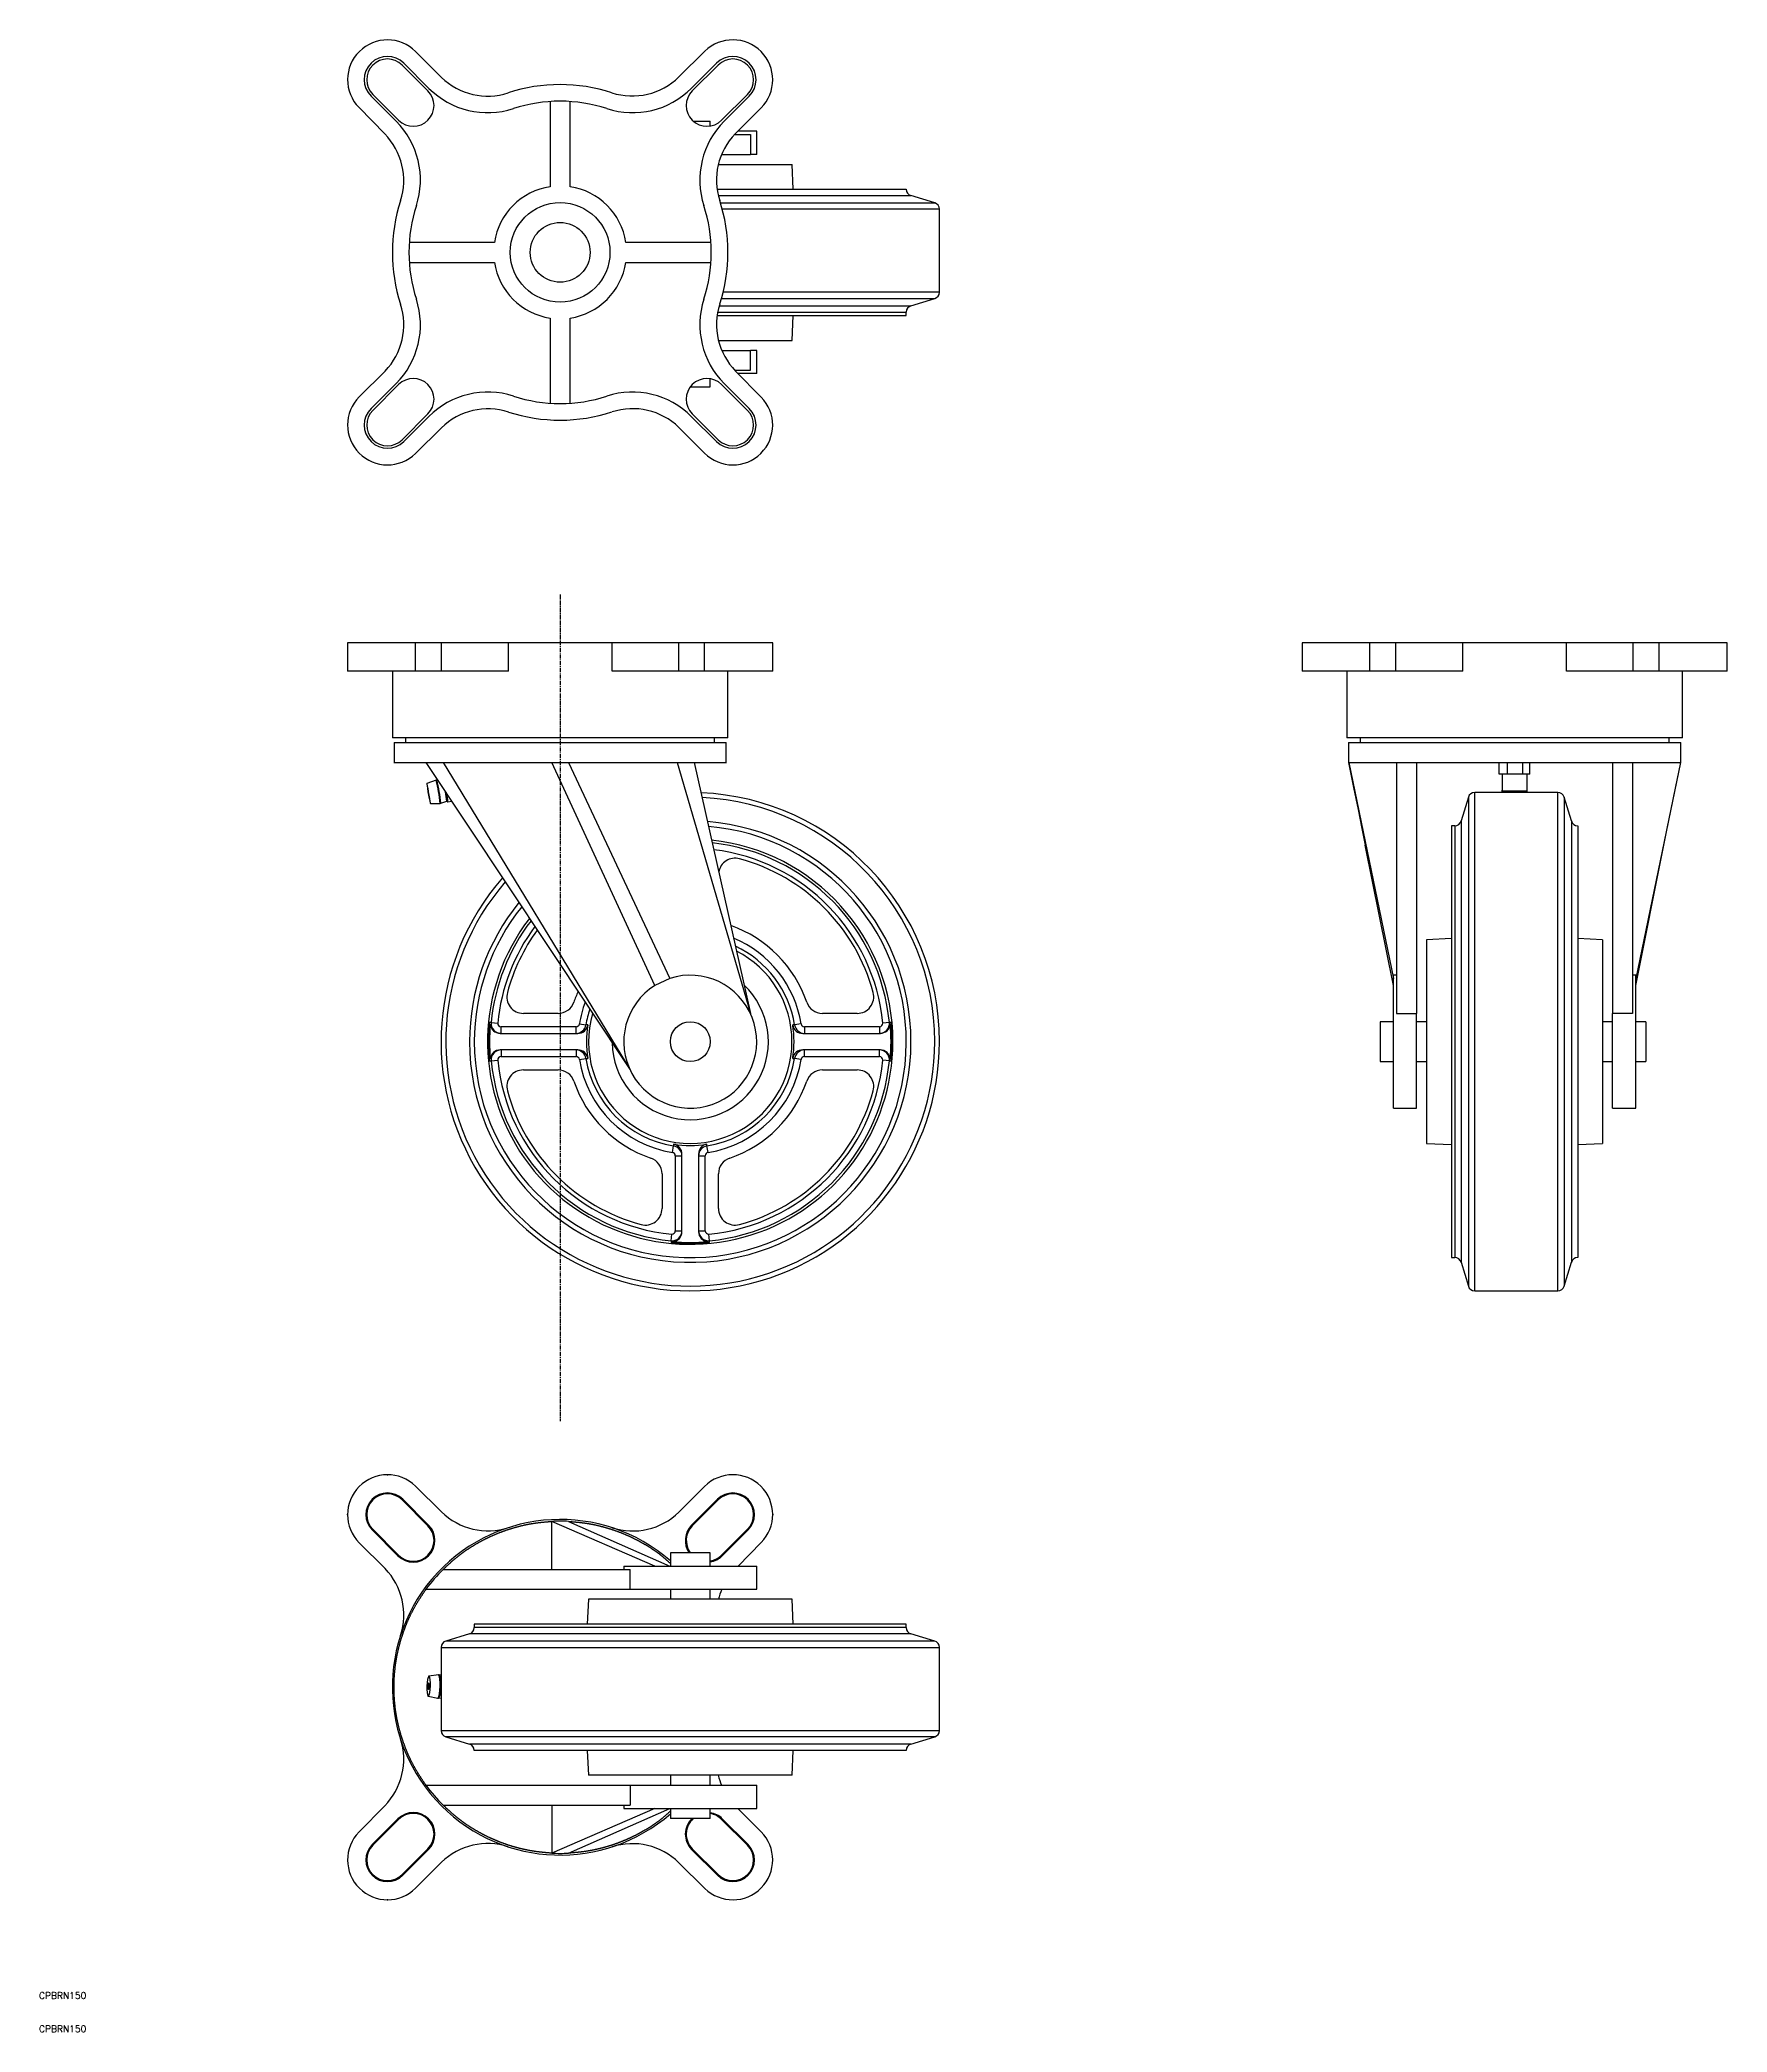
# Model space of a CAD drawing. Extents: x 10 to 518, y 10 to 610.
import ezdxf

# ---------------------------------------------------------------- set-up
doc = ezdxf.new("R2010")
doc.units = 0
doc.header["$PDSIZE"] = -1
doc.linetypes.add('CENTER', pattern=[2, 1.25, -0.25, 0.25, -0.25])
doc.layers.get('0').update_dxf_attribs({"linetype": 'CONTINUOUS'})
doc.layers.add('CENTER', color=1, linetype='CENTER')
doc.styles.get("Standard").update_dxf_attribs({"font": 'txt', "bigfont": 'bigfont'})

msp = doc.modelspace()

# ---------------------------------------------------------------- texts
at = {"color": 7, "linetype": 'CONTINUOUS'}
for p in [(10, 20), (10, 10)]:
    msp.add_text('CPBRN150', height=2, dxfattribs=at).set_placement(p)

# ---------------------------------------------------------------- linework, layer by layer
at = {"color": 7, "linetype": 'CONTINUOUS'}
for p, q in [((123.37, 606.18), (131.15, 598.4)), ((202.57, 598.54), (210.41, 606.25)), ((119.3, 602.11), (127.08, 594.33)), ((127.38, 595.09), (119.83, 602.64)), ((213.88, 602.64), (206.32, 595.09)), ((206.63, 594.33), (214.41, 602.11)), ((114.04, 581.43), (106.33, 589.28)), ((109.93, 592.74), (117.49, 585.19)), ((118.24, 585.5), (110.47, 593.28)), ((163.85, 591.12), (163.85, 565.49)), ((169.85, 565.49), (169.85, 591.12)), ((223.24, 593.28), (215.46, 585.5)), ((216.22, 585.19), (223.78, 592.74)), ((227.31, 589.21), (219.53, 581.43)), ((206.93, 585.22), (212.02, 585.22)), ((212.02, 583.75), (212.02, 585.22)), ((226.02, 582.22), (220.33, 582.22)), ((226.02, 575.22), (226.02, 582.22)), ((219.33, 581.22), (224.15, 581.22)), ((224.15, 581.22), (224.15, 575.22)), ((214.46, 572.22), (236.64, 572.22)), ((215.44, 575.22), (224.15, 575.22)), ((226.02, 575.22), (224.15, 575.22)), ((237.03, 564.72), (236.64, 572.22)), ((214.1, 564.72), (271.02, 564.72)), ((214.1, 564.72), (271.02, 564.72)), ((214.46, 562.8), (272.45, 562.8)), ((215.09, 560.66), (279.6, 560.66)), ((281.02, 558.74), (215.65, 558.74)), ((279.6, 560.66), (272.45, 562.8)), ((281.02, 533.72), (281.02, 558.74)), ((147.08, 548.72), (121.45, 548.72)), ((212.26, 548.72), (186.63, 548.72)), ((121.45, 542.72), (147.08, 542.72)), ((186.63, 542.72), (212.26, 542.72)), ((214.28, 527.74), (271.02, 527.74)), ((214.74, 529.66), (272.45, 529.66)), ((215.4, 531.8), (279.6, 531.8)), ((281.02, 533.72), (215.91, 533.72)), ((271.02, 526.72), (271.02, 527.74)), ((272.45, 529.66), (279.6, 531.8)), ((163.85, 525.95), (163.85, 500.32)), ((169.85, 500.32), (169.85, 525.95)), ((214.12, 526.72), (271.02, 526.72)), ((236.64, 519.22), (237.03, 526.72)), ((214.52, 519.22), (236.64, 519.22)), ((215.52, 516.22), (224.15, 516.22)), ((224.15, 510.22), (224.15, 516.22)), ((226.02, 516.22), (224.15, 516.22)), ((226.02, 509.22), (226.02, 516.22)), ((106.4, 502.23), (114.18, 510.01)), ((219.46, 510.22), (224.15, 510.22)), ((219.67, 510), (227.38, 502.16)), ((117.49, 506.25), (109.93, 498.7)), ((110.47, 498.16), (118.24, 505.94)), ((206.01, 505.22), (212.02, 505.22)), ((212.02, 505.22), (212.02, 507.69)), ((215.46, 505.94), (223.24, 498.16)), ((223.78, 498.7), (216.22, 506.25)), ((226.02, 509.22), (220.44, 509.22)), ((127.08, 497.11), (119.3, 489.33)), ((119.83, 488.8), (127.38, 496.35)), ((131.14, 492.9), (123.3, 485.19)), ((210.34, 485.26), (202.56, 493.04)), ((206.32, 496.35), (213.88, 488.8)), ((214.41, 489.33), (206.63, 497.11)), ((102.88, 428.14), (102.88, 419.64)), ((123.3, 428.14), (102.88, 428.14)), ((131.14, 428.14), (123.3, 428.14)), ((123.3, 419.64), (123.3, 428.14)), ((151.32, 428.14), (131.14, 428.14)), ((131.14, 419.64), (131.14, 428.14)), ((182.47, 428.14), (151.32, 428.14)), ((151.32, 419.64), (151.32, 428.14)), ((202.56, 428.14), (182.47, 428.14)), ((182.47, 419.64), (182.47, 428.14)), ((202.56, 419.64), (202.56, 428.14)), ((210.34, 428.14), (202.56, 428.14)), ((230.83, 428.14), (210.34, 428.14)), ((210.34, 419.64), (210.34, 428.14)), ((230.83, 419.64), (230.83, 428.14)), ((390.15, 428.14), (390.15, 419.64)), ((410.57, 428.14), (390.15, 428.14)), ((418.41, 428.14), (410.57, 428.14)), ((410.57, 419.64), (410.57, 428.14)), ((438.59, 428.14), (418.41, 428.14)), ((418.41, 419.64), (418.41, 428.14)), ((469.74, 428.14), (438.59, 428.14)), ((438.59, 419.64), (438.59, 428.14)), ((489.84, 428.14), (469.74, 428.14)), ((469.74, 419.64), (469.74, 428.14)), ((489.84, 419.64), (489.84, 428.14)), ((497.61, 428.14), (489.84, 428.14)), ((518.1, 428.14), (497.61, 428.14)), ((497.61, 419.64), (497.61, 428.14)), ((518.1, 419.64), (518.1, 428.14)), ((123.3, 419.64), (102.88, 419.64)), ((116.35, 419.64), (116.35, 399.64)), ((131.14, 419.64), (123.3, 419.64)), ((151.32, 419.64), (131.14, 419.64)), ((202.56, 419.64), (182.47, 419.64)), ((210.34, 419.64), (202.56, 419.64)), ((230.83, 419.64), (210.34, 419.64)), ((217.35, 399.64), (217.35, 419.64)), ((410.57, 419.64), (390.15, 419.64)), ((403.63, 419.64), (403.63, 399.64)), ((418.41, 419.64), (410.57, 419.64)), ((438.59, 419.64), (418.41, 419.64)), ((489.84, 419.64), (469.74, 419.64)), ((497.61, 419.64), (489.84, 419.64)), ((518.1, 419.64), (497.61, 419.64)), ((504.63, 399.64), (504.63, 419.64)), ((217.35, 399.64), (116.35, 399.64)), ((116.85, 398.14), (116.85, 391.98)), ((116.85, 398.14), (216.85, 398.14)), ((120.35, 399.64), (120.35, 398.14)), ((213.35, 398.14), (213.35, 399.64)), ((216.85, 391.98), (216.85, 398.14)), ((504.63, 399.64), (403.63, 399.64)), ((404.13, 398.14), (404.13, 392.14)), ((404.13, 398.14), (504.13, 398.14)), ((407.63, 399.64), (407.63, 398.14)), ((500.63, 398.14), (500.63, 399.64)), ((504.13, 392.14), (504.13, 398.14)), ((126.48, 392.14), (131.64, 392.14)), ((126.48, 392.14), (187.9, 299.69)), ((131.64, 392.14), (187.9, 299.69)), ((195.37, 325.07), (164.35, 392.14)), ((164.35, 392.14), (169.35, 392.14)), ((169.35, 392.14), (199.9, 327.18)), ((202.06, 392.14), (207.22, 392.14)), ((202.06, 392.14), (224.15, 316.59)), ((207.22, 392.14), (224.15, 316.59)), ((404.19, 392.14), (417.63, 327.18)), ((418.63, 392.14), (418.63, 316.59)), ((418.63, 392.14), (424.63, 392.14)), ((424.63, 392.14), (424.63, 316.59)), ((449.51, 388.64), (449.51, 392.14)), ((451.95, 388.64), (451.95, 392.14)), ((456.56, 388.64), (456.56, 392.14)), ((458.74, 388.64), (458.74, 392.14)), ((483.63, 392.14), (483.63, 316.59)), ((489.63, 392.14), (489.63, 316.59)), ((504.06, 392.14), (490.63, 327.18)), ((129.52, 386.84), (126.74, 385.83)), ((129.98, 386.87), (129.69, 386.87)), ((451.95, 388.64), (449.51, 388.64)), ((450.38, 383.83), (450.36, 383.14)), ((450.38, 388.64), (450.38, 383.64)), ((456.56, 388.64), (451.95, 388.64)), ((458.74, 388.64), (456.56, 388.64)), ((457.88, 383.64), (457.88, 388.64)), ((127.79, 379.87), (130.75, 379.87)), ((130.92, 379.91), (132.74, 380.57)), ((132.74, 380.57), (133.09, 380.33)), ((133.09, 380.33), (134.2, 380.52)), ((133.09, 380.33), (133.09, 380.33)), ((440.21, 381.72), (438.07, 374.57)), ((440.21, 381.72), (440.21, 308.14)), ((467.15, 383.14), (442.13, 383.14)), ((442.13, 308.14), (442.13, 383.14)), ((450.38, 383.64), (457.88, 383.64)), ((467.15, 308.14), (467.15, 383.14)), ((471.21, 374.57), (469.07, 381.72)), ((469.07, 381.72), (469.07, 308.14)), ((436.15, 373.14), (435.13, 373.14)), ((435.13, 373.14), (435.13, 243.14)), ((436.15, 373.14), (436.15, 243.14)), ((438.07, 374.57), (438.07, 241.72)), ((471.21, 374.57), (471.21, 241.72)), ((473.13, 373.14), (473.13, 243.14)), ((473.13, 373.14), (473.13, 243.14)), ((417.63, 325.07), (409.18, 367.24)), ((490.63, 325.07), (499.07, 367.24)), ((435.13, 339.15), (427.63, 338.75)), ((427.63, 338.75), (427.63, 308.14)), ((480.63, 338.75), (473.13, 339.15)), ((480.63, 338.75), (480.63, 308.14)), ((199.9, 327.18), (195.37, 325.07)), ((418.63, 328.14), (417.63, 328.14)), ((417.63, 288.14), (417.63, 328.14)), ((490.63, 328.14), (489.63, 328.14)), ((490.63, 288.14), (490.63, 328.14)), ((145.54, 313.93), (145.54, 313.36)), ((145.54, 313.36), (145.83, 313.36)), ((146.1, 313.93), (148.09, 313.74)), ((149.08, 310.64), (149.08, 312.64)), ((171.67, 312.64), (149.08, 312.64)), ((166.25, 316.64), (155.81, 316.64)), ((171.67, 310.64), (171.67, 312.64)), ((172.66, 313.48), (174.63, 313.17)), ((239.39, 313.48), (237.42, 313.17)), ((240.38, 312.64), (240.38, 310.64)), ((262.97, 312.64), (240.38, 312.64)), ((256.24, 316.64), (245.8, 316.64)), ((262.97, 312.64), (262.97, 310.64)), ((265.95, 313.93), (263.96, 313.74)), ((266.22, 313.36), (266.51, 313.36)), ((266.51, 313.36), (266.51, 313.93)), ((417.63, 314.14), (413.63, 314.14)), ((413.63, 314.14), (413.63, 302.14)), ((418.63, 316.59), (424.63, 316.59)), ((424.63, 288.14), (424.63, 316.59)), ((427.63, 314.14), (424.63, 314.14)), ((483.63, 314.14), (480.63, 314.14)), ((483.63, 288.14), (483.63, 316.59)), ((489.63, 316.59), (483.63, 316.59)), ((493.63, 314.14), (490.63, 314.14)), ((493.63, 314.14), (493.63, 302.14)), ((148.82, 310.64), (172.17, 310.64)), ((427.63, 308.14), (427.63, 277.53)), ((440.21, 308.14), (440.21, 234.57)), ((442.13, 233.14), (442.13, 308.14)), ((467.15, 233.14), (467.15, 308.14)), ((469.07, 308.14), (469.07, 234.57)), ((480.63, 308.14), (480.63, 277.53)), ((145.54, 302.93), (145.54, 302.36)), ((145.83, 302.93), (145.54, 302.93)), ((146.1, 302.35), (148.09, 302.55)), ((149.08, 305.64), (149.08, 303.64)), ((149.08, 303.64), (171.67, 303.64)), ((171.67, 305.64), (171.67, 303.64)), ((172.66, 302.8), (174.63, 303.11)), ((239.39, 302.8), (237.42, 303.11)), ((263.23, 305.64), (239.88, 305.64)), ((240.38, 303.64), (240.38, 305.64)), ((240.38, 303.64), (262.97, 303.64)), ((262.97, 303.64), (262.97, 305.64)), ((265.95, 302.35), (263.96, 302.55)), ((266.51, 302.93), (266.22, 302.93)), ((266.51, 302.36), (266.51, 302.93)), ((413.63, 302.14), (417.63, 302.14)), ((424.63, 302.14), (427.63, 302.14)), ((480.63, 302.14), (483.63, 302.14)), ((490.63, 302.14), (493.63, 302.14)), ((155.81, 299.64), (166.25, 299.64)), ((245.8, 299.64), (256.24, 299.64)), ((417.63, 288.14), (424.63, 288.14)), ((483.63, 288.14), (490.63, 288.14)), ((200.68, 274.77), (201, 276.75)), ((211.37, 274.77), (211.05, 276.75)), ((427.63, 277.53), (435.13, 277.14)), ((473.13, 277.14), (480.63, 277.53)), ((201.52, 273.78), (203.52, 273.78)), ((201.52, 273.78), (201.52, 251.2)), ((208.52, 274.28), (208.52, 250.94)), ((208.52, 273.78), (210.52, 273.78)), ((210.52, 251.2), (210.52, 273.78)), ((197.52, 268.37), (197.52, 257.92)), ((214.52, 257.92), (214.52, 268.37)), ((200.24, 248.22), (200.43, 250.2)), ((200.24, 247.66), (200.81, 247.66)), ((200.81, 247.66), (200.81, 247.95)), ((201.52, 251.2), (203.52, 251.2)), ((208.52, 251.2), (210.52, 251.2)), ((211.24, 247.95), (211.24, 247.66)), ((211.81, 248.22), (211.62, 250.2)), ((435.13, 243.14), (436.15, 243.14)), ((438.07, 241.72), (440.21, 234.57)), ((469.07, 234.57), (471.21, 241.72)), ((442.13, 233.14), (467.15, 233.14)), ((131.14, 166.63), (123.3, 174.34)), ((210.34, 174.27), (202.56, 166.49)), ((119.49, 170.39), (119.3, 170.2)), ((127.08, 162.42), (119.3, 170.2)), ((119.49, 170.39), (127.27, 162.61)), ((206.44, 162.61), (214.22, 170.39)), ((214.41, 170.2), (206.63, 162.42)), ((214.22, 170.39), (214.41, 170.2)), ((127.27, 162.61), (127.08, 162.42)), ((195.37, 150.31), (164.35, 163.75)), ((164.35, 149.31), (164.35, 163.75)), ((169.35, 163.75), (199.9, 150.31)), ((206.44, 162.61), (206.63, 162.42)), ((106.4, 157.3), (114.18, 149.52)), ((110.27, 161.17), (110.47, 161.37)), ((118.05, 153.39), (110.27, 161.17)), ((110.47, 161.37), (118.24, 153.59)), ((215.46, 153.59), (223.24, 161.37)), ((223.44, 161.17), (215.66, 153.39)), ((220.44, 150.31), (227.38, 157.37)), ((223.44, 161.17), (223.24, 161.37)), ((118.05, 153.39), (118.24, 153.59)), ((186.02, 150.31), (186.02, 149.31)), ((186.02, 150.31), (226.02, 150.31)), ((200.02, 154.31), (200.02, 150.31)), ((212.02, 154.31), (200.02, 154.31)), ((212.02, 150.31), (212.02, 154.31)), ((215.66, 153.39), (215.46, 153.59)), ((226.02, 143.31), (226.02, 150.31)), ((131.64, 149.31), (187.9, 149.31)), ((187.9, 143.31), (187.9, 149.31)), ((126.48, 143.31), (187.9, 143.31)), ((175.41, 140.31), (175.02, 132.81)), ((236.64, 140.31), (175.41, 140.31)), ((187.9, 143.31), (226.02, 143.31)), ((200.02, 143.31), (200.02, 140.31)), ((212.02, 140.31), (212.02, 143.31)), ((237.03, 132.81), (236.64, 140.31)), ((141.02, 132.81), (141.02, 131.78)), ((271.02, 132.81), (141.02, 132.81)), ((271.02, 131.78), (271.02, 132.81)), ((139.6, 129.87), (132.45, 127.72)), ((279.6, 127.72), (132.45, 127.72)), ((272.45, 129.87), (139.6, 129.87)), ((271.02, 131.78), (141.02, 131.78)), ((279.6, 127.72), (272.45, 129.87)), ((131.02, 125.81), (131.02, 100.78)), ((131.02, 125.81), (281.02, 125.81)), ((281.02, 100.78), (281.02, 125.81)), ((130.22, 117.59), (127.35, 117.17)), ((131.02, 117.46), (130.44, 117.58)), ((127.15, 111.13), (130, 110.52)), ((130.21, 110.52), (131.02, 110.63)), ((131.02, 100.78), (281.02, 100.78)), ((132.45, 98.87), (139.6, 96.72)), ((279.6, 98.87), (132.45, 98.87)), ((272.45, 96.72), (139.6, 96.72)), ((272.45, 96.72), (279.6, 98.87)), ((271.02, 94.81), (141.02, 94.81)), ((271.02, 94.81), (141.02, 94.81)), ((175.02, 94.81), (175.41, 87.31)), ((236.64, 87.31), (237.03, 94.81)), ((126.48, 84.31), (187.9, 84.31)), ((236.64, 87.31), (175.41, 87.31)), ((187.9, 84.31), (187.9, 78.31)), ((187.9, 84.31), (226.02, 84.31)), ((200.02, 87.31), (200.02, 84.31)), ((212.02, 84.31), (212.02, 87.31)), ((226.02, 77.31), (226.02, 84.31)), ((114.04, 78.09), (106.33, 70.25)), ((131.64, 78.31), (187.9, 78.31)), ((164.35, 78.31), (164.35, 63.87)), ((186.02, 78.31), (186.02, 77.31)), ((110.27, 66.45), (118.05, 74.22)), ((118.24, 74.03), (110.47, 66.25)), ((118.05, 74.22), (118.24, 74.03)), ((195.37, 77.31), (164.35, 63.87)), ((169.35, 63.87), (199.9, 77.31)), ((186.02, 77.31), (226.02, 77.31)), ((200.02, 77.31), (200.02, 74.31)), ((212.02, 74.31), (200.02, 74.31)), ((212.02, 74.31), (212.02, 77.31)), ((215.66, 74.22), (215.46, 74.03)), ((223.24, 66.25), (215.46, 74.03)), ((215.66, 74.22), (223.44, 66.45)), ((227.31, 70.32), (220.33, 77.31)), ((110.27, 66.45), (110.47, 66.25)), ((223.44, 66.45), (223.24, 66.25)), ((119.3, 57.42), (127.08, 65.2)), ((127.27, 65), (119.49, 57.23)), ((123.37, 53.35), (131.15, 61.13)), ((127.27, 65), (127.08, 65.2)), ((202.57, 60.99), (210.41, 53.28)), ((206.44, 65), (206.63, 65.2)), ((214.22, 57.23), (206.44, 65)), ((206.63, 65.2), (214.41, 57.42)), ((119.49, 57.23), (119.3, 57.42)), ((214.22, 57.23), (214.41, 57.42))]:
    msp.add_line(p, q, dxfattribs=at)
at = {"color": 7, "linetype": 'CONTINUOUS', "flags": 128}
for points in [[(404.13, 392.14), (405.65, 384.68), (407.01, 378.01), (408.17, 372.27), (409.18, 367.24)], [(483.63, 392.14), (485.2, 392.14), (486.73, 392.14), (489.63, 392.14)], [(499.07, 367.24), (500.09, 372.3), (501.28, 378.17), (502.66, 384.95), (504.13, 392.14)], [(127.79, 379.87), (127.79, 380.05), (127.73, 380.57), (127.61, 381.36), (127.45, 382.34), (127.27, 383.37), (127.09, 384.34), (126.93, 385.13), (126.81, 385.65), (126.74, 385.83), (126.74, 385.65), (126.8, 385.13), (126.92, 384.34), (127.08, 383.37), (127.26, 382.34), (127.44, 381.36), (127.61, 380.57), (127.73, 380.05), (127.79, 379.87)], [(127.44, 381.87), (127.44, 381.94), (127.41, 382.16), (127.36, 382.48), (127.3, 382.85), (127.23, 383.23), (127.16, 383.55), (127.12, 383.76), (127.09, 383.84), (127.09, 383.76), (127.12, 383.55), (127.17, 383.23), (127.23, 382.85), (127.3, 382.48), (127.37, 382.16), (127.41, 381.94), (127.44, 381.87)], [(450.35, 383.14), (450.35, 383.65), (450.38, 383.85)], [(130.74, 379.88), (130.89, 379.9), (130.93, 379.91)], [(146.1, 313.93), (145.88, 313.93), (145.87, 313.93), (145.54, 313.93)], [(175.19, 313.16), (174.87, 313.16), (174.86, 313.16), (174.63, 313.17)], [(237.42, 313.17), (237.2, 313.16), (237.19, 313.16), (236.86, 313.16)], [(266.51, 313.93), (266.19, 313.93), (266.18, 313.93), (265.95, 313.93)], [(239.88, 310.64), (245.61, 310.64), (251.51, 310.64), (257.32, 310.64), (263.23, 310.64)], [(145.54, 302.36), (145.86, 302.35), (145.87, 302.35), (146.1, 302.35)], [(172.17, 305.64), (166.44, 305.64), (160.54, 305.64), (154.73, 305.64), (148.82, 305.64)], [(174.63, 303.11), (174.85, 303.12), (174.86, 303.12), (175.19, 303.12)], [(236.86, 303.12), (237.18, 303.12), (237.19, 303.12), (237.42, 303.11)], [(265.95, 302.35), (266.17, 302.35), (266.18, 302.35), (266.51, 302.36)], [(201.01, 277.31), (201, 276.99), (201, 276.97), (201, 276.75)], [(211.05, 276.75), (211.05, 276.96), (211.05, 276.97), (211.04, 277.31)], [(203.52, 250.94), (203.52, 256.8), (203.52, 262.65), (203.52, 268.52), (203.52, 274.28)], [(200.24, 248.22), (200.24, 248), (200.24, 247.99), (200.24, 247.66)], [(211.24, 247.66), (211.52, 247.64), (211.81, 247.66)], [(211.81, 247.66), (211.81, 247.97), (211.81, 247.99), (211.81, 248.22)], [(127.79, 114.13), (127.79, 115.16), (127.73, 116.08), (127.61, 116.76), (127.45, 117.12), (127.27, 117.13), (127.09, 116.77), (126.93, 116.1), (126.81, 115.2), (126.74, 114.16), (126.74, 113.13), (126.8, 112.22), (126.92, 111.54), (127.08, 111.17), (127.26, 111.17), (127.44, 111.52), (127.61, 112.19), (127.73, 113.1), (127.79, 114.13)], [(127.44, 114.14), (127.44, 114.52), (127.41, 114.85), (127.36, 115.07), (127.3, 115.15), (127.23, 115.07), (127.16, 114.86), (127.12, 114.53), (127.09, 114.15), (127.09, 113.77), (127.12, 113.44), (127.17, 113.23), (127.23, 113.15), (127.3, 113.22), (127.37, 113.44), (127.41, 113.76), (127.44, 114.14)], [(130, 110.52), (130.17, 110.62), (130.37, 111.08), (130.55, 111.87), (130.68, 112.89), (130.75, 114.04)], [(130.44, 117.58), (130.47, 117.57), (130.65, 117.28), (130.8, 116.64), (130.9, 115.72), (130.93, 114.61), (130.89, 113.45), (130.79, 112.35), (130.64, 111.44), (130.45, 110.8), (130.24, 110.52), (130.21, 110.52)], [(130.44, 117.56), (130.32, 117.6), (130.22, 117.57)], [(130.75, 114.04), (130.75, 115.18), (130.69, 116.21), (130.56, 117), (130.39, 117.48), (130.22, 117.59)], [(129.99, 110.54), (130.14, 110.51), (130.23, 110.53)]]:
    msp.add_lwpolyline(points, dxfattribs=at)
at = {"color": 7, "linetype": 'CONTINUOUS'}
for points in [[(116.86, 392.14, 0), (116.86, 392.14, 0), (116.86, 392.14, 0), (116.87, 392.14, 0), (116.87, 392.14, 0), (116.88, 392.14, 0), (116.88, 392.14, 0), (116.89, 392.14, 0), (116.89, 392.14, 0), (116.9, 392.14, 0), (116.9, 392.14, 0), (116.91, 392.14, 0), (116.91, 392.14, 0), (116.92, 392.14, 0), (116.92, 392.14, 0), (116.93, 392.14, 0), (116.94, 392.14, 0), (116.94, 392.14, 0), (116.95, 392.14, 0), (116.95, 392.14, 0), (116.96, 392.14, 0), (116.97, 392.14, 0), (116.97, 392.14, 0), (116.98, 392.14, 0), (116.98, 392.14, 0), (116.99, 392.14, 0), (117, 392.14, 0), (117, 392.14, 0), (117.01, 392.14, 0), (117.02, 392.14, 0), (117.03, 392.14, 0), (117.04, 392.14, 0), (117.05, 392.14, 0), (117.05, 392.14, 0), (117.06, 392.14, 0), (117.07, 392.14, 0), (117.08, 392.14, 0), (117.09, 392.14, 0), (117.1, 392.14, 0), (117.11, 392.14, 0), (117.12, 392.14, 0), (117.13, 392.14, 0), (117.14, 392.14, 0), (117.15, 392.14, 0), (117.17, 392.14, 0), (117.18, 392.14, 0), (117.19, 392.14, 0), (117.2, 392.14, 0), (117.21, 392.14, 0), (117.23, 392.14, 0), (117.24, 392.14, 0), (117.25, 392.14, 0), (117.27, 392.14, 0), (117.28, 392.14, 0), (117.3, 392.14, 0), (117.31, 392.14, 0), (117.33, 392.14, 0), (117.35, 392.14, 0), (117.36, 392.14, 0), (117.38, 392.14, 0), (117.4, 392.14, 0), (117.42, 392.14, 0), (117.43, 392.14, 0), (117.45, 392.14, 0), (117.47, 392.14, 0), (117.49, 392.14, 0), (117.51, 392.14, 0), (117.53, 392.14, 0), (117.55, 392.14, 0), (117.57, 392.14, 0), (117.59, 392.14, 0), (117.61, 392.14, 0), (117.64, 392.14, 0), (117.66, 392.14, 0), (117.68, 392.14, 0), (117.7, 392.14, 0), (117.72, 392.14, 0), (117.75, 392.14, 0), (117.77, 392.14, 0), (117.8, 392.14, 0), (117.82, 392.14, 0), (117.84, 392.14, 0), (117.87, 392.14, 0), (117.9, 392.14, 0), (117.92, 392.14, 0), (117.95, 392.14, 0), (117.97, 392.14, 0), (118, 392.14, 0), (118.03, 392.14, 0), (118.06, 392.14, 0), (118.08, 392.14, 0), (118.11, 392.14, 0), (118.14, 392.14, 0), (118.17, 392.14, 0), (118.2, 392.14, 0), (118.22, 392.14, 0), (118.25, 392.14, 0), (118.28, 392.14, 0), (118.31, 392.14, 0), (118.34, 392.14, 0), (118.38, 392.14, 0), (118.41, 392.14, 0), (118.44, 392.14, 0), (118.47, 392.14, 0), (118.5, 392.14, 0), (118.53, 392.14, 0), (118.56, 392.14, 0), (118.6, 392.14, 0), (118.63, 392.14, 0), (118.66, 392.14, 0), (118.7, 392.14, 0), (118.73, 392.14, 0), (118.77, 392.14, 0), (118.8, 392.14, 0), (118.83, 392.14, 0), (118.87, 392.14, 0), (118.9, 392.14, 0), (118.94, 392.14, 0), (118.97, 392.14, 0), (119.01, 392.14, 0), (119.05, 392.14, 0), (119.08, 392.14, 0), (119.12, 392.14, 0), (119.16, 392.14, 0), (119.19, 392.14, 0), (119.23, 392.14, 0), (119.27, 392.14, 0), (119.31, 392.14, 0), (119.35, 392.14, 0), (119.39, 392.14, 0), (119.42, 392.14, 0), (119.47, 392.14, 0), (119.5, 392.14, 0), (119.54, 392.14, 0), (119.58, 392.14, 0), (119.62, 392.14, 0), (119.67, 392.14, 0), (119.71, 392.14, 0), (119.75, 392.14, 0), (119.79, 392.14, 0), (119.83, 392.14, 0), (119.87, 392.14, 0), (119.92, 392.14, 0), (119.96, 392.14, 0), (120, 392.14, 0), (120.04, 392.14, 0), (120.09, 392.14, 0), (120.13, 392.14, 0), (120.17, 392.14, 0), (120.22, 392.14, 0), (120.26, 392.14, 0), (120.31, 392.14, 0), (120.35, 392.14, 0), (120.4, 392.14, 0), (120.44, 392.14, 0), (120.49, 392.14, 0), (120.54, 392.14, 0), (120.58, 392.14, 0), (120.63, 392.14, 0), (120.68, 392.14, 0), (120.72, 392.14, 0), (120.77, 392.14, 0), (120.82, 392.14, 0), (120.87, 392.14, 0), (120.92, 392.14, 0), (120.96, 392.14, 0), (121.01, 392.14, 0), (121.06, 392.14, 0), (121.11, 392.14, 0), (121.16, 392.14, 0), (121.21, 392.14, 0), (121.26, 392.14, 0), (121.31, 392.14, 0), (121.36, 392.14, 0), (121.41, 392.14, 0), (121.47, 392.14, 0), (121.52, 392.14, 0), (121.57, 392.14, 0), (121.62, 392.14, 0), (121.67, 392.14, 0), (121.73, 392.14, 0), (121.78, 392.14, 0), (121.83, 392.14, 0), (121.89, 392.14, 0), (121.94, 392.14, 0), (122, 392.14, 0), (122.05, 392.14, 0), (122.11, 392.14, 0), (122.16, 392.14, 0), (122.22, 392.14, 0), (122.27, 392.14, 0), (122.33, 392.14, 0), (122.39, 392.14, 0), (122.44, 392.14, 0), (122.5, 392.14, 0), (122.56, 392.14, 0), (122.62, 392.14, 0), (122.67, 392.14, 0), (122.73, 392.14, 0), (122.79, 392.14, 0), (122.85, 392.14, 0), (122.91, 392.14, 0), (122.97, 392.14, 0), (123.03, 392.14, 0), (123.09, 392.14, 0), (123.15, 392.14, 0), (123.21, 392.14, 0), (123.27, 392.14, 0), (123.33, 392.14, 0), (123.4, 392.14, 0), (123.46, 392.14, 0), (123.52, 392.14, 0), (123.58, 392.14, 0), (123.65, 392.14, 0), (123.71, 392.14, 0), (123.78, 392.14, 0), (123.84, 392.14, 0), (123.91, 392.14, 0), (123.97, 392.14, 0), (124.03, 392.14, 0), (124.1, 392.14, 0), (124.17, 392.14, 0), (124.23, 392.14, 0), (124.3, 392.14, 0), (124.36, 392.14, 0), (124.43, 392.14, 0), (124.5, 392.14, 0), (124.56, 392.14, 0), (124.63, 392.14, 0), (124.7, 392.14, 0), (124.76, 392.14, 0), (124.83, 392.14, 0), (124.9, 392.14, 0), (124.97, 392.14, 0), (125.03, 392.14, 0), (125.1, 392.14, 0), (125.17, 392.14, 0), (125.24, 392.14, 0), (125.31, 392.14, 0), (125.38, 392.14, 0), (125.44, 392.14, 0), (125.51, 392.14, 0), (125.58, 392.14, 0), (125.65, 392.14, 0), (125.72, 392.14, 0), (125.79, 392.14, 0), (125.86, 392.14, 0), (125.93, 392.14, 0), (126, 392.14, 0), (126.07, 392.14, 0), (126.14, 392.14, 0), (126.21, 392.14, 0), (126.28, 392.14, 0), (126.34, 392.14, 0), (126.42, 392.14, 0), (126.48, 392.14, 0)], [(131.65, 392.14, 0), (131.74, 392.14, 0), (131.83, 392.14, 0), (131.93, 392.14, 0), (132.02, 392.14, 0), (132.11, 392.14, 0), (132.21, 392.14, 0), (132.3, 392.14, 0), (132.4, 392.14, 0), (132.49, 392.14, 0), (132.58, 392.14, 0), (132.68, 392.14, 0), (132.77, 392.14, 0), (132.87, 392.14, 0), (132.96, 392.14, 0), (133.06, 392.14, 0), (133.15, 392.14, 0), (133.24, 392.14, 0), (133.34, 392.14, 0), (133.43, 392.14, 0), (133.53, 392.14, 0), (133.62, 392.14, 0), (133.72, 392.14, 0), (133.81, 392.14, 0), (133.91, 392.14, 0), (134, 392.14, 0), (134.1, 392.14, 0), (134.19, 392.14, 0), (134.29, 392.14, 0), (134.39, 392.14, 0), (134.48, 392.14, 0), (134.58, 392.14, 0), (134.68, 392.14, 0), (134.77, 392.14, 0), (134.87, 392.14, 0), (134.97, 392.14, 0), (135.06, 392.14, 0), (135.16, 392.14, 0), (135.26, 392.14, 0), (135.35, 392.14, 0), (135.45, 392.14, 0), (135.55, 392.14, 0), (135.65, 392.14, 0), (135.75, 392.14, 0), (135.84, 392.14, 0), (135.94, 392.14, 0), (136.04, 392.14, 0), (136.14, 392.14, 0), (136.24, 392.14, 0), (136.34, 392.14, 0), (136.44, 392.14, 0), (136.54, 392.14, 0), (136.64, 392.14, 0), (136.74, 392.14, 0), (136.84, 392.14, 0), (136.95, 392.14, 0), (137.05, 392.14, 0), (137.15, 392.14, 0), (137.25, 392.14, 0), (137.35, 392.14, 0), (137.46, 392.14, 0), (137.56, 392.14, 0), (137.66, 392.14, 0), (137.76, 392.14, 0), (137.87, 392.14, 0), (137.97, 392.14, 0), (138.08, 392.14, 0), (138.18, 392.14, 0), (138.28, 392.14, 0), (138.39, 392.14, 0), (138.49, 392.14, 0), (138.6, 392.14, 0), (138.71, 392.14, 0), (138.81, 392.14, 0), (138.92, 392.14, 0), (139.02, 392.14, 0), (139.13, 392.14, 0), (139.23, 392.14, 0), (139.34, 392.14, 0), (139.45, 392.14, 0), (139.55, 392.14, 0), (139.66, 392.14, 0), (139.77, 392.14, 0), (139.88, 392.14, 0), (139.98, 392.14, 0), (140.09, 392.14, 0), (140.2, 392.14, 0), (140.31, 392.14, 0), (140.42, 392.14, 0), (140.53, 392.14, 0), (140.63, 392.14, 0), (140.74, 392.14, 0), (140.85, 392.14, 0), (140.96, 392.14, 0), (141.07, 392.14, 0), (141.18, 392.14, 0), (141.29, 392.14, 0), (141.4, 392.14, 0), (141.51, 392.14, 0), (141.62, 392.14, 0), (141.73, 392.14, 0), (141.84, 392.14, 0), (141.95, 392.14, 0), (142.06, 392.14, 0), (142.17, 392.14, 0), (142.28, 392.14, 0), (142.4, 392.14, 0), (142.51, 392.14, 0), (142.62, 392.14, 0), (142.73, 392.14, 0), (142.84, 392.14, 0), (142.95, 392.14, 0), (143.06, 392.14, 0), (143.18, 392.14, 0), (143.29, 392.14, 0), (143.4, 392.14, 0), (143.51, 392.14, 0), (143.63, 392.14, 0), (143.74, 392.14, 0), (143.85, 392.14, 0), (143.97, 392.14, 0), (144.08, 392.14, 0), (144.19, 392.14, 0), (144.31, 392.14, 0), (144.42, 392.14, 0), (144.53, 392.14, 0), (144.65, 392.14, 0), (144.76, 392.14, 0), (144.88, 392.14, 0), (144.99, 392.14, 0), (145.11, 392.14, 0), (145.22, 392.14, 0), (145.34, 392.14, 0), (145.45, 392.14, 0), (145.57, 392.14, 0), (145.68, 392.14, 0), (145.8, 392.14, 0), (145.91, 392.14, 0), (146.03, 392.14, 0), (146.14, 392.14, 0), (146.26, 392.14, 0), (146.38, 392.14, 0), (146.49, 392.14, 0), (146.61, 392.14, 0), (146.72, 392.14, 0), (146.84, 392.14, 0), (146.96, 392.14, 0), (147.08, 392.14, 0), (147.19, 392.14, 0), (147.31, 392.14, 0), (147.43, 392.14, 0), (147.54, 392.14, 0), (147.66, 392.14, 0), (147.78, 392.14, 0), (147.9, 392.14, 0), (148.01, 392.14, 0), (148.13, 392.14, 0), (148.25, 392.14, 0), (148.37, 392.14, 0), (148.49, 392.14, 0), (148.61, 392.14, 0), (148.72, 392.14, 0), (148.84, 392.14, 0), (148.96, 392.14, 0), (149.08, 392.14, 0), (149.2, 392.14, 0), (149.32, 392.14, 0), (149.44, 392.14, 0), (149.56, 392.14, 0), (149.68, 392.14, 0), (149.8, 392.14, 0), (149.92, 392.14, 0), (150.04, 392.14, 0), (150.16, 392.14, 0), (150.28, 392.14, 0), (150.4, 392.14, 0), (150.52, 392.14, 0), (150.64, 392.14, 0), (150.76, 392.14, 0), (150.88, 392.14, 0), (151, 392.14, 0), (151.12, 392.14, 0), (151.24, 392.14, 0), (151.36, 392.14, 0), (151.49, 392.14, 0), (151.61, 392.14, 0), (151.73, 392.14, 0), (151.85, 392.14, 0), (151.97, 392.14, 0), (152.09, 392.14, 0), (152.22, 392.14, 0), (152.34, 392.14, 0), (152.46, 392.14, 0), (152.58, 392.14, 0), (152.7, 392.14, 0), (152.82, 392.14, 0), (152.95, 392.14, 0), (153.07, 392.14, 0), (153.19, 392.14, 0), (153.31, 392.14, 0), (153.44, 392.14, 0), (153.56, 392.14, 0), (153.68, 392.14, 0), (153.81, 392.14, 0), (153.93, 392.14, 0), (154.05, 392.14, 0), (154.18, 392.14, 0), (154.3, 392.14, 0), (154.42, 392.14, 0), (154.54, 392.14, 0), (154.67, 392.14, 0), (154.79, 392.14, 0), (154.92, 392.14, 0), (155.04, 392.14, 0), (155.16, 392.14, 0), (155.29, 392.14, 0), (155.41, 392.14, 0), (155.53, 392.14, 0), (155.66, 392.14, 0), (155.78, 392.14, 0), (155.91, 392.14, 0), (156.03, 392.14, 0), (156.16, 392.14, 0), (156.28, 392.14, 0), (156.41, 392.14, 0), (156.53, 392.14, 0), (156.66, 392.14, 0), (156.78, 392.14, 0), (156.9, 392.14, 0), (157.03, 392.14, 0), (157.15, 392.14, 0), (157.28, 392.14, 0), (157.4, 392.14, 0), (157.53, 392.14, 0), (157.66, 392.14, 0), (157.78, 392.14, 0), (157.91, 392.14, 0), (158.03, 392.14, 0), (158.16, 392.14, 0), (158.28, 392.14, 0), (158.41, 392.14, 0), (158.53, 392.14, 0), (158.66, 392.14, 0), (158.78, 392.14, 0), (158.91, 392.14, 0), (159.04, 392.14, 0), (159.16, 392.14, 0), (159.29, 392.14, 0), (159.41, 392.14, 0), (159.54, 392.14, 0), (159.67, 392.14, 0), (159.79, 392.14, 0), (159.92, 392.14, 0), (160.04, 392.14, 0), (160.17, 392.14, 0), (160.3, 392.14, 0), (160.42, 392.14, 0), (160.55, 392.14, 0), (160.68, 392.14, 0), (160.8, 392.14, 0), (160.93, 392.14, 0), (161.06, 392.14, 0), (161.18, 392.14, 0), (161.31, 392.14, 0), (161.44, 392.14, 0), (161.56, 392.14, 0), (161.69, 392.14, 0), (161.82, 392.14, 0), (161.94, 392.14, 0), (162.07, 392.14, 0), (162.2, 392.14, 0), (162.32, 392.14, 0), (162.45, 392.14, 0), (162.58, 392.14, 0), (162.7, 392.14, 0), (162.83, 392.14, 0), (162.96, 392.14, 0), (163.09, 392.14, 0), (163.21, 392.14, 0), (163.34, 392.14, 0), (163.47, 392.14, 0), (163.59, 392.14, 0), (163.72, 392.14, 0), (163.85, 392.14, 0), (163.97, 392.14, 0), (164.1, 392.14, 0), (164.23, 392.14, 0), (164.35, 392.14, 0)], [(169.35, 392.14, 0), (169.48, 392.14, 0), (169.61, 392.14, 0), (169.74, 392.14, 0), (169.86, 392.14, 0), (169.99, 392.14, 0), (170.12, 392.14, 0), (170.24, 392.14, 0), (170.37, 392.14, 0), (170.5, 392.14, 0), (170.62, 392.14, 0), (170.75, 392.14, 0), (170.88, 392.14, 0), (171.01, 392.14, 0), (171.13, 392.14, 0), (171.26, 392.14, 0), (171.39, 392.14, 0), (171.51, 392.14, 0), (171.64, 392.14, 0), (171.77, 392.14, 0), (171.89, 392.14, 0), (172.02, 392.14, 0), (172.15, 392.14, 0), (172.27, 392.14, 0), (172.4, 392.14, 0), (172.53, 392.14, 0), (172.65, 392.14, 0), (172.78, 392.14, 0), (172.91, 392.14, 0), (173.03, 392.14, 0), (173.16, 392.14, 0), (173.29, 392.14, 0), (173.41, 392.14, 0), (173.54, 392.14, 0), (173.66, 392.14, 0), (173.79, 392.14, 0), (173.92, 392.14, 0), (174.04, 392.14, 0), (174.17, 392.14, 0), (174.3, 392.14, 0), (174.42, 392.14, 0), (174.55, 392.14, 0), (174.67, 392.14, 0), (174.8, 392.14, 0), (174.93, 392.14, 0), (175.05, 392.14, 0), (175.18, 392.14, 0), (175.3, 392.14, 0), (175.43, 392.14, 0), (175.55, 392.14, 0), (175.68, 392.14, 0), (175.8, 392.14, 0), (175.93, 392.14, 0), (176.06, 392.14, 0), (176.18, 392.14, 0), (176.31, 392.14, 0), (176.43, 392.14, 0), (176.56, 392.14, 0), (176.68, 392.14, 0), (176.81, 392.14, 0), (176.93, 392.14, 0), (177.06, 392.14, 0), (177.18, 392.14, 0), (177.3, 392.14, 0), (177.43, 392.14, 0), (177.55, 392.14, 0), (177.68, 392.14, 0), (177.8, 392.14, 0), (177.93, 392.14, 0), (178.05, 392.14, 0), (178.17, 392.14, 0), (178.3, 392.14, 0), (178.42, 392.14, 0), (178.55, 392.14, 0), (178.67, 392.14, 0), (178.79, 392.14, 0), (178.92, 392.14, 0), (179.04, 392.14, 0), (179.16, 392.14, 0), (179.29, 392.14, 0), (179.41, 392.14, 0), (179.53, 392.14, 0), (179.66, 392.14, 0), (179.78, 392.14, 0), (179.9, 392.14, 0), (180.03, 392.14, 0), (180.15, 392.14, 0), (180.27, 392.14, 0), (180.4, 392.14, 0), (180.52, 392.14, 0), (180.64, 392.14, 0), (180.76, 392.14, 0), (180.88, 392.14, 0), (181.01, 392.14, 0), (181.13, 392.14, 0), (181.25, 392.14, 0), (181.37, 392.14, 0), (181.5, 392.14, 0), (181.62, 392.14, 0), (181.74, 392.14, 0), (181.86, 392.14, 0), (181.98, 392.14, 0), (182.1, 392.14, 0), (182.22, 392.14, 0), (182.34, 392.14, 0), (182.47, 392.14, 0), (182.59, 392.14, 0), (182.71, 392.14, 0), (182.83, 392.14, 0), (182.95, 392.14, 0), (183.07, 392.14, 0), (183.19, 392.14, 0), (183.31, 392.14, 0), (183.43, 392.14, 0), (183.55, 392.14, 0), (183.67, 392.14, 0), (183.79, 392.14, 0), (183.91, 392.14, 0), (184.03, 392.14, 0), (184.15, 392.14, 0), (184.27, 392.14, 0), (184.39, 392.14, 0), (184.51, 392.14, 0), (184.63, 392.14, 0), (184.75, 392.14, 0), (184.87, 392.14, 0), (184.98, 392.14, 0), (185.1, 392.14, 0), (185.22, 392.14, 0), (185.34, 392.14, 0), (185.46, 392.14, 0), (185.58, 392.14, 0), (185.69, 392.14, 0), (185.81, 392.14, 0), (185.93, 392.14, 0), (186.05, 392.14, 0), (186.16, 392.14, 0), (186.28, 392.14, 0), (186.4, 392.14, 0), (186.52, 392.14, 0), (186.63, 392.14, 0), (186.75, 392.14, 0), (186.87, 392.14, 0), (186.98, 392.14, 0), (187.1, 392.14, 0), (187.22, 392.14, 0), (187.33, 392.14, 0), (187.45, 392.14, 0), (187.56, 392.14, 0), (187.68, 392.14, 0), (187.8, 392.14, 0), (187.91, 392.14, 0), (188.03, 392.14, 0), (188.14, 392.14, 0), (188.26, 392.14, 0), (188.37, 392.14, 0), (188.49, 392.14, 0), (188.6, 392.14, 0), (188.72, 392.14, 0), (188.83, 392.14, 0), (188.95, 392.14, 0), (189.06, 392.14, 0), (189.17, 392.14, 0), (189.29, 392.14, 0), (189.4, 392.14, 0), (189.52, 392.14, 0), (189.63, 392.14, 0), (189.74, 392.14, 0), (189.86, 392.14, 0), (189.97, 392.14, 0), (190.08, 392.14, 0), (190.19, 392.14, 0), (190.31, 392.14, 0), (190.42, 392.14, 0), (190.53, 392.14, 0), (190.64, 392.14, 0), (190.76, 392.14, 0), (190.87, 392.14, 0), (190.98, 392.14, 0), (191.09, 392.14, 0), (191.2, 392.14, 0), (191.31, 392.14, 0), (191.43, 392.14, 0), (191.54, 392.14, 0), (191.65, 392.14, 0), (191.76, 392.14, 0), (191.87, 392.14, 0), (191.98, 392.14, 0), (192.09, 392.14, 0), (192.2, 392.14, 0), (192.31, 392.14, 0), (192.42, 392.14, 0), (192.53, 392.14, 0), (192.64, 392.14, 0), (192.75, 392.14, 0), (192.86, 392.14, 0), (192.97, 392.14, 0), (193.08, 392.14, 0), (193.19, 392.14, 0), (193.29, 392.14, 0), (193.4, 392.14, 0), (193.51, 392.14, 0), (193.62, 392.14, 0), (193.73, 392.14, 0), (193.83, 392.14, 0), (193.94, 392.14, 0), (194.05, 392.14, 0), (194.16, 392.14, 0), (194.26, 392.14, 0), (194.37, 392.14, 0), (194.47, 392.14, 0), (194.58, 392.14, 0), (194.69, 392.14, 0), (194.79, 392.14, 0), (194.9, 392.14, 0), (195, 392.14, 0), (195.11, 392.14, 0), (195.22, 392.14, 0), (195.32, 392.14, 0), (195.43, 392.14, 0), (195.53, 392.14, 0), (195.63, 392.14, 0), (195.74, 392.14, 0), (195.84, 392.14, 0), (195.94, 392.14, 0), (196.05, 392.14, 0), (196.15, 392.14, 0), (196.25, 392.14, 0), (196.36, 392.14, 0), (196.46, 392.14, 0), (196.56, 392.14, 0), (196.66, 392.14, 0), (196.76, 392.14, 0), (196.87, 392.14, 0), (196.97, 392.14, 0), (197.07, 392.14, 0), (197.17, 392.14, 0), (197.27, 392.14, 0), (197.37, 392.14, 0), (197.47, 392.14, 0), (197.57, 392.14, 0), (197.67, 392.14, 0), (197.77, 392.14, 0), (197.87, 392.14, 0), (197.96, 392.14, 0), (198.06, 392.14, 0), (198.16, 392.14, 0), (198.26, 392.14, 0), (198.36, 392.14, 0), (198.45, 392.14, 0), (198.55, 392.14, 0), (198.65, 392.14, 0), (198.75, 392.14, 0), (198.84, 392.14, 0), (198.94, 392.14, 0), (199.03, 392.14, 0), (199.13, 392.14, 0), (199.23, 392.14, 0), (199.32, 392.14, 0), (199.42, 392.14, 0), (199.51, 392.14, 0), (199.61, 392.14, 0), (199.71, 392.14, 0), (199.8, 392.14, 0), (199.9, 392.14, 0), (199.99, 392.14, 0), (200.09, 392.14, 0), (200.18, 392.14, 0), (200.28, 392.14, 0), (200.37, 392.14, 0), (200.47, 392.14, 0), (200.56, 392.14, 0), (200.66, 392.14, 0), (200.75, 392.14, 0), (200.84, 392.14, 0), (200.94, 392.14, 0), (201.03, 392.14, 0), (201.13, 392.14, 0), (201.22, 392.14, 0), (201.31, 392.14, 0), (201.41, 392.14, 0), (201.5, 392.14, 0), (201.6, 392.14, 0), (201.69, 392.14, 0), (201.78, 392.14, 0), (201.88, 392.14, 0), (201.97, 392.14, 0), (202.06, 392.14, 0)], [(207.22, 392.14, 0), (207.29, 392.14, 0), (207.36, 392.14, 0), (207.43, 392.14, 0), (207.5, 392.14, 0), (207.57, 392.14, 0), (207.64, 392.14, 0), (207.71, 392.14, 0), (207.78, 392.14, 0), (207.85, 392.14, 0), (207.92, 392.14, 0), (207.99, 392.14, 0), (208.06, 392.14, 0), (208.13, 392.14, 0), (208.19, 392.14, 0), (208.26, 392.14, 0), (208.33, 392.14, 0), (208.4, 392.14, 0), (208.47, 392.14, 0), (208.54, 392.14, 0), (208.61, 392.14, 0), (208.68, 392.14, 0), (208.74, 392.14, 0), (208.81, 392.14, 0), (208.88, 392.14, 0), (208.95, 392.14, 0), (209.01, 392.14, 0), (209.08, 392.14, 0), (209.15, 392.14, 0), (209.21, 392.14, 0), (209.28, 392.14, 0), (209.35, 392.14, 0), (209.41, 392.14, 0), (209.48, 392.14, 0), (209.54, 392.14, 0), (209.61, 392.14, 0), (209.68, 392.14, 0), (209.74, 392.14, 0), (209.81, 392.14, 0), (209.87, 392.14, 0), (209.93, 392.14, 0), (210, 392.14, 0), (210.06, 392.14, 0), (210.12, 392.14, 0), (210.19, 392.14, 0), (210.25, 392.14, 0), (210.31, 392.14, 0), (210.37, 392.14, 0), (210.44, 392.14, 0), (210.5, 392.14, 0), (210.56, 392.14, 0), (210.62, 392.14, 0), (210.68, 392.14, 0), (210.74, 392.14, 0), (210.8, 392.14, 0), (210.86, 392.14, 0), (210.92, 392.14, 0), (210.98, 392.14, 0), (211.04, 392.14, 0), (211.09, 392.14, 0), (211.15, 392.14, 0), (211.21, 392.14, 0), (211.27, 392.14, 0), (211.32, 392.14, 0), (211.38, 392.14, 0), (211.44, 392.14, 0), (211.49, 392.14, 0), (211.55, 392.14, 0), (211.6, 392.14, 0), (211.66, 392.14, 0), (211.71, 392.14, 0), (211.77, 392.14, 0), (211.82, 392.14, 0), (211.88, 392.14, 0), (211.93, 392.14, 0), (211.98, 392.14, 0), (212.03, 392.14, 0), (212.09, 392.14, 0), (212.14, 392.14, 0), (212.19, 392.14, 0), (212.24, 392.14, 0), (212.3, 392.14, 0), (212.35, 392.14, 0), (212.4, 392.14, 0), (212.45, 392.14, 0), (212.5, 392.14, 0), (212.55, 392.14, 0), (212.6, 392.14, 0), (212.65, 392.14, 0), (212.7, 392.14, 0), (212.75, 392.14, 0), (212.79, 392.14, 0), (212.84, 392.14, 0), (212.89, 392.14, 0), (212.94, 392.14, 0), (212.99, 392.14, 0), (213.03, 392.14, 0), (213.08, 392.14, 0), (213.13, 392.14, 0), (213.17, 392.14, 0), (213.22, 392.14, 0), (213.27, 392.14, 0), (213.31, 392.14, 0), (213.36, 392.14, 0), (213.4, 392.14, 0), (213.45, 392.14, 0), (213.49, 392.14, 0), (213.53, 392.14, 0), (213.58, 392.14, 0), (213.62, 392.14, 0), (213.67, 392.14, 0), (213.71, 392.14, 0), (213.75, 392.14, 0), (213.79, 392.14, 0), (213.84, 392.14, 0), (213.88, 392.14, 0), (213.92, 392.14, 0), (213.96, 392.14, 0), (214, 392.14, 0), (214.04, 392.14, 0), (214.09, 392.14, 0), (214.12, 392.14, 0), (214.17, 392.14, 0), (214.21, 392.14, 0), (214.25, 392.14, 0), (214.28, 392.14, 0), (214.32, 392.14, 0), (214.36, 392.14, 0), (214.4, 392.14, 0), (214.44, 392.14, 0), (214.48, 392.14, 0), (214.51, 392.14, 0), (214.55, 392.14, 0), (214.59, 392.14, 0), (214.62, 392.14, 0), (214.66, 392.14, 0), (214.7, 392.14, 0), (214.73, 392.14, 0), (214.77, 392.14, 0), (214.81, 392.14, 0), (214.84, 392.14, 0), (214.88, 392.14, 0), (214.91, 392.14, 0), (214.94, 392.14, 0), (214.98, 392.14, 0), (215.01, 392.14, 0), (215.04, 392.14, 0), (215.08, 392.14, 0), (215.11, 392.14, 0), (215.14, 392.14, 0), (215.18, 392.14, 0), (215.21, 392.14, 0), (215.24, 392.14, 0), (215.27, 392.14, 0), (215.3, 392.14, 0), (215.33, 392.14, 0), (215.37, 392.14, 0), (215.4, 392.14, 0), (215.43, 392.14, 0), (215.46, 392.14, 0), (215.48, 392.14, 0), (215.51, 392.14, 0), (215.54, 392.14, 0), (215.57, 392.14, 0), (215.6, 392.14, 0), (215.63, 392.14, 0), (215.66, 392.14, 0), (215.68, 392.14, 0), (215.71, 392.14, 0), (215.74, 392.14, 0), (215.76, 392.14, 0), (215.79, 392.14, 0), (215.81, 392.14, 0), (215.84, 392.14, 0), (215.86, 392.14, 0), (215.89, 392.14, 0), (215.91, 392.14, 0), (215.94, 392.14, 0), (215.96, 392.14, 0), (215.99, 392.14, 0), (216.01, 392.14, 0), (216.03, 392.14, 0), (216.05, 392.14, 0), (216.07, 392.14, 0), (216.1, 392.14, 0), (216.12, 392.14, 0), (216.14, 392.14, 0), (216.16, 392.14, 0), (216.18, 392.14, 0), (216.2, 392.14, 0), (216.22, 392.14, 0), (216.24, 392.14, 0), (216.26, 392.14, 0), (216.28, 392.14, 0), (216.29, 392.14, 0), (216.31, 392.14, 0), (216.33, 392.14, 0), (216.35, 392.14, 0), (216.36, 392.14, 0), (216.38, 392.14, 0), (216.4, 392.14, 0), (216.41, 392.14, 0), (216.43, 392.14, 0), (216.44, 392.14, 0), (216.45, 392.14, 0), (216.47, 392.14, 0), (216.48, 392.14, 0), (216.5, 392.14, 0), (216.51, 392.14, 0), (216.52, 392.14, 0), (216.53, 392.14, 0), (216.54, 392.14, 0), (216.56, 392.14, 0), (216.57, 392.14, 0), (216.58, 392.14, 0), (216.59, 392.14, 0), (216.6, 392.14, 0), (216.61, 392.14, 0), (216.62, 392.14, 0), (216.63, 392.14, 0), (216.64, 392.14, 0), (216.65, 392.14, 0), (216.66, 392.14, 0), (216.66, 392.14, 0), (216.67, 392.14, 0), (216.68, 392.14, 0), (216.69, 392.14, 0), (216.7, 392.14, 0), (216.7, 392.14, 0), (216.71, 392.14, 0), (216.72, 392.14, 0), (216.72, 392.14, 0), (216.73, 392.14, 0), (216.74, 392.14, 0), (216.75, 392.14, 0), (216.75, 392.14, 0), (216.76, 392.14, 0), (216.76, 392.14, 0), (216.77, 392.14, 0), (216.78, 392.14, 0), (216.78, 392.14, 0), (216.79, 392.14, 0), (216.79, 392.14, 0), (216.8, 392.14, 0), (216.8, 392.14, 0), (216.81, 392.14, 0), (216.81, 392.14, 0), (216.82, 392.14, 0), (216.82, 392.14, 0), (216.83, 392.14, 0), (216.83, 392.14, 0), (216.84, 392.14, 0), (216.84, 392.14, 0), (216.84, 392.14, 0), (216.85, 392.14, 0), (216.85, 392.14, 0)], [(404.19, 392.14, 0), (404.2, 392.14, 0), (404.21, 392.14, 0), (404.22, 392.14, 0), (404.23, 392.14, 0), (404.24, 392.14, 0), (404.25, 392.14, 0), (404.26, 392.14, 0), (404.27, 392.14, 0), (404.29, 392.14, 0), (404.3, 392.14, 0), (404.31, 392.14, 0), (404.32, 392.14, 0), (404.33, 392.14, 0), (404.34, 392.14, 0), (404.35, 392.14, 0), (404.36, 392.14, 0), (404.38, 392.14, 0), (404.39, 392.14, 0), (404.4, 392.14, 0), (404.41, 392.14, 0), (404.42, 392.14, 0), (404.44, 392.14, 0), (404.45, 392.14, 0), (404.46, 392.14, 0), (404.48, 392.14, 0), (404.49, 392.14, 0), (404.5, 392.14, 0), (404.52, 392.14, 0), (404.53, 392.14, 0), (404.55, 392.14, 0), (404.56, 392.14, 0), (404.58, 392.14, 0), (404.59, 392.14, 0), (404.61, 392.14, 0), (404.62, 392.14, 0), (404.64, 392.14, 0), (404.66, 392.14, 0), (404.67, 392.14, 0), (404.69, 392.14, 0), (404.71, 392.14, 0), (404.73, 392.14, 0), (404.75, 392.14, 0), (404.76, 392.14, 0), (404.78, 392.14, 0), (404.8, 392.14, 0), (404.82, 392.14, 0), (404.84, 392.14, 0), (404.86, 392.14, 0), (404.88, 392.14, 0), (404.91, 392.14, 0), (404.93, 392.14, 0), (404.95, 392.14, 0), (404.97, 392.14, 0), (405, 392.14, 0), (405.02, 392.14, 0), (405.04, 392.14, 0), (405.07, 392.14, 0), (405.09, 392.14, 0), (405.12, 392.14, 0), (405.14, 392.14, 0), (405.17, 392.14, 0), (405.19, 392.14, 0), (405.22, 392.14, 0), (405.25, 392.14, 0), (405.28, 392.14, 0), (405.3, 392.14, 0), (405.33, 392.14, 0), (405.36, 392.14, 0), (405.39, 392.14, 0), (405.42, 392.14, 0), (405.45, 392.14, 0), (405.48, 392.14, 0), (405.51, 392.14, 0), (405.54, 392.14, 0), (405.57, 392.14, 0), (405.6, 392.14, 0), (405.63, 392.14, 0), (405.66, 392.14, 0), (405.69, 392.14, 0), (405.73, 392.14, 0), (405.76, 392.14, 0), (405.79, 392.14, 0), (405.82, 392.14, 0), (405.86, 392.14, 0), (405.89, 392.14, 0), (405.93, 392.14, 0), (405.96, 392.14, 0), (405.99, 392.14, 0), (406.03, 392.14, 0), (406.06, 392.14, 0), (406.1, 392.14, 0), (406.14, 392.14, 0), (406.17, 392.14, 0), (406.21, 392.14, 0), (406.25, 392.14, 0), (406.28, 392.14, 0), (406.32, 392.14, 0), (406.36, 392.14, 0), (406.39, 392.14, 0), (406.43, 392.14, 0), (406.47, 392.14, 0), (406.51, 392.14, 0), (406.55, 392.14, 0), (406.59, 392.14, 0), (406.63, 392.14, 0), (406.67, 392.14, 0), (406.71, 392.14, 0), (406.75, 392.14, 0), (406.79, 392.14, 0), (406.83, 392.14, 0), (406.87, 392.14, 0), (406.91, 392.14, 0), (406.96, 392.14, 0), (407, 392.14, 0), (407.04, 392.14, 0), (407.08, 392.14, 0), (407.13, 392.14, 0), (407.17, 392.14, 0), (407.21, 392.14, 0), (407.26, 392.14, 0), (407.3, 392.14, 0), (407.35, 392.14, 0), (407.39, 392.14, 0), (407.44, 392.14, 0), (407.48, 392.14, 0), (407.53, 392.14, 0), (407.58, 392.14, 0), (407.62, 392.14, 0), (407.67, 392.14, 0), (407.72, 392.14, 0), (407.76, 392.14, 0), (407.81, 392.14, 0), (407.86, 392.14, 0), (407.91, 392.14, 0), (407.96, 392.14, 0), (408.01, 392.14, 0), (408.06, 392.14, 0), (408.11, 392.14, 0), (408.15, 392.14, 0), (408.2, 392.14, 0), (408.26, 392.14, 0), (408.31, 392.14, 0), (408.36, 392.14, 0), (408.41, 392.14, 0), (408.46, 392.14, 0), (408.51, 392.14, 0), (408.57, 392.14, 0), (408.62, 392.14, 0), (408.67, 392.14, 0), (408.73, 392.14, 0), (408.78, 392.14, 0), (408.83, 392.14, 0), (408.89, 392.14, 0), (408.94, 392.14, 0), (408.99, 392.14, 0), (409.05, 392.14, 0), (409.11, 392.14, 0), (409.16, 392.14, 0), (409.22, 392.14, 0), (409.27, 392.14, 0), (409.33, 392.14, 0), (409.39, 392.14, 0), (409.44, 392.14, 0), (409.5, 392.14, 0), (409.56, 392.14, 0), (409.62, 392.14, 0), (409.68, 392.14, 0), (409.73, 392.14, 0), (409.79, 392.14, 0), (409.85, 392.14, 0), (409.91, 392.14, 0), (409.97, 392.14, 0), (410.03, 392.14, 0), (410.09, 392.14, 0), (410.15, 392.14, 0), (410.21, 392.14, 0), (410.27, 392.14, 0), (410.33, 392.14, 0), (410.39, 392.14, 0), (410.46, 392.14, 0), (410.52, 392.14, 0), (410.58, 392.14, 0), (410.64, 392.14, 0), (410.71, 392.14, 0), (410.77, 392.14, 0), (410.83, 392.14, 0), (410.9, 392.14, 0), (410.96, 392.14, 0), (411.02, 392.14, 0), (411.09, 392.14, 0), (411.15, 392.14, 0), (411.22, 392.14, 0), (411.28, 392.14, 0), (411.35, 392.14, 0), (411.42, 392.14, 0), (411.48, 392.14, 0), (411.55, 392.14, 0), (411.62, 392.14, 0), (411.68, 392.14, 0), (411.75, 392.14, 0), (411.82, 392.14, 0), (411.88, 392.14, 0), (411.95, 392.14, 0), (412.02, 392.14, 0), (412.09, 392.14, 0), (412.16, 392.14, 0), (412.23, 392.14, 0), (412.3, 392.14, 0), (412.37, 392.14, 0), (412.44, 392.14, 0), (412.51, 392.14, 0), (412.58, 392.14, 0), (412.65, 392.14, 0), (412.72, 392.14, 0), (412.79, 392.14, 0), (412.86, 392.14, 0), (412.94, 392.14, 0), (413.01, 392.14, 0), (413.08, 392.14, 0), (413.15, 392.14, 0), (413.23, 392.14, 0), (413.3, 392.14, 0), (413.37, 392.14, 0), (413.45, 392.14, 0), (413.52, 392.14, 0), (413.6, 392.14, 0), (413.67, 392.14, 0), (413.75, 392.14, 0), (413.82, 392.14, 0), (413.9, 392.14, 0), (413.98, 392.14, 0), (414.05, 392.14, 0), (414.13, 392.14, 0), (414.21, 392.14, 0), (414.29, 392.14, 0), (414.36, 392.14, 0), (414.44, 392.14, 0), (414.52, 392.14, 0), (414.6, 392.14, 0), (414.68, 392.14, 0), (414.76, 392.14, 0), (414.84, 392.14, 0), (414.92, 392.14, 0), (415, 392.14, 0), (415.08, 392.14, 0), (415.16, 392.14, 0), (415.24, 392.14, 0), (415.32, 392.14, 0), (415.4, 392.14, 0), (415.49, 392.14, 0), (415.57, 392.14, 0), (415.65, 392.14, 0), (415.73, 392.14, 0), (415.81, 392.14, 0), (415.9, 392.14, 0), (415.98, 392.14, 0), (416.06, 392.14, 0), (416.15, 392.14, 0), (416.23, 392.14, 0), (416.32, 392.14, 0), (416.4, 392.14, 0), (416.48, 392.14, 0), (416.57, 392.14, 0), (416.65, 392.14, 0), (416.74, 392.14, 0), (416.82, 392.14, 0), (416.91, 392.14, 0), (416.99, 392.14, 0), (417.08, 392.14, 0), (417.16, 392.14, 0), (417.25, 392.14, 0), (417.33, 392.14, 0), (417.42, 392.14, 0), (417.51, 392.14, 0), (417.59, 392.14, 0), (417.68, 392.14, 0), (417.76, 392.14, 0), (417.85, 392.14, 0), (417.94, 392.14, 0), (418.02, 392.14, 0), (418.11, 392.14, 0), (418.19, 392.14, 0), (418.28, 392.14, 0), (418.37, 392.14, 0), (418.45, 392.14, 0), (418.54, 392.14, 0), (418.63, 392.14, 0)], [(424.63, 392.14, 0), (424.75, 392.14, 0), (424.88, 392.14, 0), (425, 392.14, 0), (425.13, 392.14, 0), (425.26, 392.14, 0), (425.38, 392.14, 0), (425.51, 392.14, 0), (425.63, 392.14, 0), (425.76, 392.14, 0), (425.89, 392.14, 0), (426.01, 392.14, 0), (426.14, 392.14, 0), (426.26, 392.14, 0), (426.39, 392.14, 0), (426.52, 392.14, 0), (426.64, 392.14, 0), (426.77, 392.14, 0), (426.9, 392.14, 0), (427.03, 392.14, 0), (427.15, 392.14, 0), (427.28, 392.14, 0), (427.41, 392.14, 0), (427.54, 392.14, 0), (427.67, 392.14, 0), (427.79, 392.14, 0), (427.92, 392.14, 0), (428.05, 392.14, 0), (428.18, 392.14, 0), (428.31, 392.14, 0), (428.44, 392.14, 0), (428.57, 392.14, 0), (428.7, 392.14, 0), (428.83, 392.14, 0), (428.96, 392.14, 0), (429.09, 392.14, 0), (429.22, 392.14, 0), (429.35, 392.14, 0), (429.48, 392.14, 0), (429.61, 392.14, 0), (429.74, 392.14, 0), (429.87, 392.14, 0), (430.01, 392.14, 0), (430.14, 392.14, 0), (430.27, 392.14, 0), (430.41, 392.14, 0), (430.54, 392.14, 0), (430.67, 392.14, 0), (430.81, 392.14, 0), (430.94, 392.14, 0), (431.08, 392.14, 0), (431.21, 392.14, 0), (431.35, 392.14, 0), (431.48, 392.14, 0), (431.62, 392.14, 0), (431.75, 392.14, 0), (431.89, 392.14, 0), (432.03, 392.14, 0), (432.16, 392.14, 0), (432.3, 392.14, 0), (432.44, 392.14, 0), (432.57, 392.14, 0), (432.71, 392.14, 0), (432.85, 392.14, 0), (432.99, 392.14, 0), (433.12, 392.14, 0), (433.26, 392.14, 0), (433.4, 392.14, 0), (433.54, 392.14, 0), (433.68, 392.14, 0), (433.82, 392.14, 0), (433.96, 392.14, 0), (434.1, 392.14, 0), (434.24, 392.14, 0), (434.38, 392.14, 0), (434.52, 392.14, 0), (434.66, 392.14, 0), (434.8, 392.14, 0), (434.94, 392.14, 0), (435.08, 392.14, 0), (435.22, 392.14, 0), (435.36, 392.14, 0), (435.5, 392.14, 0), (435.64, 392.14, 0), (435.79, 392.14, 0), (435.93, 392.14, 0), (436.07, 392.14, 0), (436.21, 392.14, 0), (436.35, 392.14, 0), (436.5, 392.14, 0), (436.64, 392.14, 0), (436.78, 392.14, 0), (436.92, 392.14, 0), (437.07, 392.14, 0), (437.21, 392.14, 0), (437.35, 392.14, 0), (437.5, 392.14, 0), (437.64, 392.14, 0), (437.78, 392.14, 0), (437.93, 392.14, 0), (438.07, 392.14, 0), (438.21, 392.14, 0), (438.36, 392.14, 0), (438.5, 392.14, 0), (438.65, 392.14, 0), (438.79, 392.14, 0), (438.94, 392.14, 0), (439.08, 392.14, 0), (439.23, 392.14, 0), (439.37, 392.14, 0), (439.52, 392.14, 0), (439.66, 392.14, 0), (439.81, 392.14, 0), (439.95, 392.14, 0), (440.1, 392.14, 0), (440.24, 392.14, 0), (440.39, 392.14, 0), (440.54, 392.14, 0), (440.68, 392.14, 0), (440.83, 392.14, 0), (440.98, 392.14, 0), (441.12, 392.14, 0), (441.27, 392.14, 0), (441.42, 392.14, 0), (441.56, 392.14, 0), (441.71, 392.14, 0), (441.86, 392.14, 0), (442.01, 392.14, 0), (442.15, 392.14, 0), (442.3, 392.14, 0), (442.45, 392.14, 0), (442.6, 392.14, 0), (442.75, 392.14, 0), (442.89, 392.14, 0), (443.04, 392.14, 0), (443.19, 392.14, 0), (443.34, 392.14, 0), (443.49, 392.14, 0), (443.64, 392.14, 0), (443.78, 392.14, 0), (443.93, 392.14, 0), (444.08, 392.14, 0), (444.23, 392.14, 0), (444.38, 392.14, 0), (444.53, 392.14, 0), (444.68, 392.14, 0), (444.83, 392.14, 0), (444.98, 392.14, 0), (445.13, 392.14, 0), (445.28, 392.14, 0), (445.43, 392.14, 0), (445.58, 392.14, 0), (445.73, 392.14, 0), (445.88, 392.14, 0), (446.03, 392.14, 0), (446.18, 392.14, 0), (446.33, 392.14, 0), (446.48, 392.14, 0), (446.63, 392.14, 0), (446.78, 392.14, 0), (446.93, 392.14, 0), (447.08, 392.14, 0), (447.23, 392.14, 0), (447.38, 392.14, 0), (447.53, 392.14, 0), (447.68, 392.14, 0), (447.83, 392.14, 0), (447.98, 392.14, 0), (448.13, 392.14, 0), (448.29, 392.14, 0), (448.44, 392.14, 0), (448.59, 392.14, 0), (448.74, 392.14, 0), (448.89, 392.14, 0), (449.04, 392.14, 0), (449.19, 392.14, 0), (449.34, 392.14, 0), (449.5, 392.14, 0), (449.65, 392.14, 0), (449.8, 392.14, 0), (449.95, 392.14, 0), (450.1, 392.14, 0), (450.25, 392.14, 0), (450.4, 392.14, 0), (450.56, 392.14, 0), (450.71, 392.14, 0), (450.86, 392.14, 0), (451.01, 392.14, 0), (451.16, 392.14, 0), (451.31, 392.14, 0), (451.47, 392.14, 0), (451.62, 392.14, 0), (451.77, 392.14, 0), (451.92, 392.14, 0), (452.07, 392.14, 0), (452.23, 392.14, 0), (452.38, 392.14, 0), (452.53, 392.14, 0), (452.68, 392.14, 0), (452.83, 392.14, 0), (452.99, 392.14, 0), (453.14, 392.14, 0), (453.29, 392.14, 0), (453.44, 392.14, 0), (453.59, 392.14, 0), (453.75, 392.14, 0), (453.9, 392.14, 0), (454.05, 392.14, 0), (454.2, 392.14, 0), (454.36, 392.14, 0), (454.51, 392.14, 0), (454.66, 392.14, 0), (454.81, 392.14, 0), (454.96, 392.14, 0), (455.11, 392.14, 0), (455.27, 392.14, 0), (455.42, 392.14, 0), (455.57, 392.14, 0), (455.72, 392.14, 0), (455.87, 392.14, 0), (456.03, 392.14, 0), (456.18, 392.14, 0), (456.33, 392.14, 0), (456.48, 392.14, 0), (456.63, 392.14, 0), (456.79, 392.14, 0), (456.94, 392.14, 0), (457.09, 392.14, 0), (457.24, 392.14, 0), (457.39, 392.14, 0), (457.55, 392.14, 0), (457.7, 392.14, 0), (457.85, 392.14, 0), (458, 392.14, 0), (458.15, 392.14, 0), (458.3, 392.14, 0), (458.45, 392.14, 0), (458.61, 392.14, 0), (458.76, 392.14, 0), (458.91, 392.14, 0), (459.06, 392.14, 0), (459.21, 392.14, 0), (459.36, 392.14, 0), (459.51, 392.14, 0), (459.67, 392.14, 0), (459.82, 392.14, 0), (459.97, 392.14, 0), (460.12, 392.14, 0), (460.27, 392.14, 0), (460.42, 392.14, 0), (460.57, 392.14, 0), (460.72, 392.14, 0), (460.87, 392.14, 0), (461.02, 392.14, 0), (461.17, 392.14, 0), (461.32, 392.14, 0), (461.47, 392.14, 0), (461.63, 392.14, 0), (461.78, 392.14, 0), (461.93, 392.14, 0), (462.08, 392.14, 0), (462.23, 392.14, 0), (462.38, 392.14, 0), (462.53, 392.14, 0), (462.68, 392.14, 0), (462.83, 392.14, 0), (462.98, 392.14, 0), (463.13, 392.14, 0), (463.27, 392.14, 0), (463.43, 392.14, 0), (463.57, 392.14, 0), (463.72, 392.14, 0), (463.87, 392.14, 0), (464.02, 392.14, 0), (464.17, 392.14, 0), (464.32, 392.14, 0), (464.47, 392.14, 0), (464.62, 392.14, 0), (464.77, 392.14, 0), (464.91, 392.14, 0), (465.06, 392.14, 0), (465.21, 392.14, 0), (465.36, 392.14, 0), (465.51, 392.14, 0), (465.65, 392.14, 0), (465.8, 392.14, 0), (465.95, 392.14, 0), (466.1, 392.14, 0), (466.25, 392.14, 0), (466.39, 392.14, 0), (466.54, 392.14, 0), (466.69, 392.14, 0), (466.83, 392.14, 0), (466.98, 392.14, 0), (467.13, 392.14, 0), (467.28, 392.14, 0), (467.42, 392.14, 0), (467.57, 392.14, 0), (467.71, 392.14, 0), (467.86, 392.14, 0), (468.01, 392.14, 0), (468.15, 392.14, 0), (468.3, 392.14, 0), (468.44, 392.14, 0), (468.59, 392.14, 0), (468.74, 392.14, 0), (468.88, 392.14, 0), (469.03, 392.14, 0), (469.17, 392.14, 0), (469.32, 392.14, 0), (469.46, 392.14, 0), (469.61, 392.14, 0), (469.75, 392.14, 0), (469.89, 392.14, 0), (470.04, 392.14, 0), (470.18, 392.14, 0), (470.33, 392.14, 0), (470.47, 392.14, 0), (470.61, 392.14, 0), (470.76, 392.14, 0), (470.9, 392.14, 0), (471.04, 392.14, 0), (471.19, 392.14, 0), (471.33, 392.14, 0), (471.47, 392.14, 0), (471.61, 392.14, 0), (471.76, 392.14, 0), (471.9, 392.14, 0), (472.04, 392.14, 0), (472.18, 392.14, 0), (472.33, 392.14, 0), (472.47, 392.14, 0), (472.61, 392.14, 0), (472.75, 392.14, 0), (472.89, 392.14, 0), (473.03, 392.14, 0), (473.17, 392.14, 0), (473.31, 392.14, 0), (473.45, 392.14, 0), (473.6, 392.14, 0), (473.74, 392.14, 0), (473.88, 392.14, 0), (474.01, 392.14, 0), (474.15, 392.14, 0), (474.3, 392.14, 0), (474.43, 392.14, 0), (474.57, 392.14, 0), (474.71, 392.14, 0), (474.85, 392.14, 0), (474.99, 392.14, 0), (475.13, 392.14, 0), (475.27, 392.14, 0), (475.4, 392.14, 0), (475.54, 392.14, 0), (475.68, 392.14, 0), (475.82, 392.14, 0), (475.95, 392.14, 0), (476.09, 392.14, 0), (476.23, 392.14, 0), (476.36, 392.14, 0), (476.5, 392.14, 0), (476.63, 392.14, 0), (476.77, 392.14, 0), (476.91, 392.14, 0), (477.04, 392.14, 0), (477.18, 392.14, 0), (477.31, 392.14, 0), (477.45, 392.14, 0), (477.58, 392.14, 0), (477.71, 392.14, 0), (477.85, 392.14, 0), (477.98, 392.14, 0), (478.11, 392.14, 0), (478.25, 392.14, 0), (478.38, 392.14, 0), (478.51, 392.14, 0), (478.64, 392.14, 0), (478.77, 392.14, 0), (478.9, 392.14, 0), (479.04, 392.14, 0), (479.17, 392.14, 0), (479.3, 392.14, 0), (479.43, 392.14, 0), (479.56, 392.14, 0), (479.69, 392.14, 0), (479.82, 392.14, 0), (479.94, 392.14, 0), (480.07, 392.14, 0), (480.2, 392.14, 0), (480.33, 392.14, 0), (480.46, 392.14, 0), (480.59, 392.14, 0), (480.72, 392.14, 0), (480.84, 392.14, 0), (480.97, 392.14, 0), (481.1, 392.14, 0), (481.23, 392.14, 0), (481.35, 392.14, 0), (481.48, 392.14, 0), (481.61, 392.14, 0), (481.73, 392.14, 0), (481.86, 392.14, 0), (481.99, 392.14, 0), (482.11, 392.14, 0), (482.24, 392.14, 0), (482.37, 392.14, 0), (482.49, 392.14, 0), (482.62, 392.14, 0), (482.74, 392.14, 0), (482.87, 392.14, 0), (483, 392.14, 0), (483.12, 392.14, 0), (483.25, 392.14, 0), (483.38, 392.14, 0), (483.5, 392.14, 0), (483.63, 392.14, 0)], [(489.63, 392.14, 0), (489.71, 392.14, 0), (489.8, 392.14, 0), (489.88, 392.14, 0), (489.97, 392.14, 0), (490.06, 392.14, 0), (490.14, 392.14, 0), (490.23, 392.14, 0), (490.32, 392.14, 0), (490.4, 392.14, 0), (490.49, 392.14, 0), (490.57, 392.14, 0), (490.66, 392.14, 0), (490.75, 392.14, 0), (490.83, 392.14, 0), (490.92, 392.14, 0), (491, 392.14, 0), (491.09, 392.14, 0), (491.17, 392.14, 0), (491.26, 392.14, 0), (491.35, 392.14, 0), (491.43, 392.14, 0), (491.51, 392.14, 0), (491.6, 392.14, 0), (491.68, 392.14, 0), (491.77, 392.14, 0), (491.85, 392.14, 0), (491.94, 392.14, 0), (492.02, 392.14, 0), (492.11, 392.14, 0), (492.19, 392.14, 0), (492.27, 392.14, 0), (492.36, 392.14, 0), (492.44, 392.14, 0), (492.52, 392.14, 0), (492.6, 392.14, 0), (492.69, 392.14, 0), (492.77, 392.14, 0), (492.85, 392.14, 0), (492.93, 392.14, 0), (493.01, 392.14, 0), (493.09, 392.14, 0), (493.18, 392.14, 0), (493.25, 392.14, 0), (493.34, 392.14, 0), (493.42, 392.14, 0), (493.5, 392.14, 0), (493.57, 392.14, 0), (493.65, 392.14, 0), (493.73, 392.14, 0), (493.81, 392.14, 0), (493.89, 392.14, 0), (493.97, 392.14, 0), (494.05, 392.14, 0), (494.12, 392.14, 0), (494.2, 392.14, 0), (494.28, 392.14, 0), (494.35, 392.14, 0), (494.43, 392.14, 0), (494.5, 392.14, 0), (494.58, 392.14, 0), (494.66, 392.14, 0), (494.73, 392.14, 0), (494.81, 392.14, 0), (494.88, 392.14, 0), (494.95, 392.14, 0), (495.03, 392.14, 0), (495.1, 392.14, 0), (495.17, 392.14, 0), (495.25, 392.14, 0), (495.32, 392.14, 0), (495.39, 392.14, 0), (495.46, 392.14, 0), (495.53, 392.14, 0), (495.61, 392.14, 0), (495.68, 392.14, 0), (495.75, 392.14, 0), (495.82, 392.14, 0), (495.89, 392.14, 0), (495.96, 392.14, 0), (496.03, 392.14, 0), (496.1, 392.14, 0), (496.16, 392.14, 0), (496.23, 392.14, 0), (496.3, 392.14, 0), (496.37, 392.14, 0), (496.44, 392.14, 0), (496.5, 392.14, 0), (496.57, 392.14, 0), (496.64, 392.14, 0), (496.7, 392.14, 0), (496.77, 392.14, 0), (496.84, 392.14, 0), (496.9, 392.14, 0), (496.97, 392.14, 0), (497.03, 392.14, 0), (497.1, 392.14, 0), (497.16, 392.14, 0), (497.23, 392.14, 0), (497.29, 392.14, 0), (497.36, 392.14, 0), (497.42, 392.14, 0), (497.48, 392.14, 0), (497.55, 392.14, 0), (497.61, 392.14, 0), (497.67, 392.14, 0), (497.73, 392.14, 0), (497.8, 392.14, 0), (497.86, 392.14, 0), (497.92, 392.14, 0), (497.98, 392.14, 0), (498.04, 392.14, 0), (498.1, 392.14, 0), (498.16, 392.14, 0), (498.22, 392.14, 0), (498.28, 392.14, 0), (498.34, 392.14, 0), (498.4, 392.14, 0), (498.46, 392.14, 0), (498.52, 392.14, 0), (498.58, 392.14, 0), (498.64, 392.14, 0), (498.69, 392.14, 0), (498.75, 392.14, 0), (498.81, 392.14, 0), (498.87, 392.14, 0), (498.92, 392.14, 0), (498.98, 392.14, 0), (499.04, 392.14, 0), (499.09, 392.14, 0), (499.15, 392.14, 0), (499.2, 392.14, 0), (499.26, 392.14, 0), (499.31, 392.14, 0), (499.37, 392.14, 0), (499.42, 392.14, 0), (499.48, 392.14, 0), (499.53, 392.14, 0), (499.58, 392.14, 0), (499.63, 392.14, 0), (499.69, 392.14, 0), (499.74, 392.14, 0), (499.79, 392.14, 0), (499.84, 392.14, 0), (499.89, 392.14, 0), (499.95, 392.14, 0), (500, 392.14, 0), (500.05, 392.14, 0), (500.1, 392.14, 0), (500.15, 392.14, 0), (500.2, 392.14, 0), (500.25, 392.14, 0), (500.3, 392.14, 0), (500.34, 392.14, 0), (500.39, 392.14, 0), (500.44, 392.14, 0), (500.49, 392.14, 0), (500.54, 392.14, 0), (500.58, 392.14, 0), (500.63, 392.14, 0), (500.68, 392.14, 0), (500.72, 392.14, 0), (500.77, 392.14, 0), (500.81, 392.14, 0), (500.86, 392.14, 0), (500.9, 392.14, 0), (500.95, 392.14, 0), (500.99, 392.14, 0), (501.04, 392.14, 0), (501.08, 392.14, 0), (501.13, 392.14, 0), (501.17, 392.14, 0), (501.21, 392.14, 0), (501.25, 392.14, 0), (501.3, 392.14, 0), (501.34, 392.14, 0), (501.38, 392.14, 0), (501.42, 392.14, 0), (501.46, 392.14, 0), (501.5, 392.14, 0), (501.55, 392.14, 0), (501.58, 392.14, 0), (501.62, 392.14, 0), (501.66, 392.14, 0), (501.7, 392.14, 0), (501.74, 392.14, 0), (501.78, 392.14, 0), (501.82, 392.14, 0), (501.86, 392.14, 0), (501.9, 392.14, 0), (501.93, 392.14, 0), (501.97, 392.14, 0), (502.01, 392.14, 0), (502.05, 392.14, 0), (502.08, 392.14, 0), (502.12, 392.14, 0), (502.15, 392.14, 0), (502.19, 392.14, 0), (502.22, 392.14, 0), (502.26, 392.14, 0), (502.29, 392.14, 0), (502.33, 392.14, 0), (502.36, 392.14, 0), (502.4, 392.14, 0), (502.43, 392.14, 0), (502.46, 392.14, 0), (502.5, 392.14, 0), (502.53, 392.14, 0), (502.56, 392.14, 0), (502.59, 392.14, 0), (502.62, 392.14, 0), (502.65, 392.14, 0), (502.69, 392.14, 0), (502.72, 392.14, 0), (502.75, 392.14, 0), (502.78, 392.14, 0), (502.81, 392.14, 0), (502.83, 392.14, 0), (502.86, 392.14, 0), (502.89, 392.14, 0), (502.92, 392.14, 0), (502.95, 392.14, 0), (502.98, 392.14, 0), (503, 392.14, 0), (503.03, 392.14, 0), (503.06, 392.14, 0), (503.08, 392.14, 0), (503.11, 392.14, 0), (503.13, 392.14, 0), (503.16, 392.14, 0), (503.18, 392.14, 0), (503.21, 392.14, 0), (503.23, 392.14, 0), (503.26, 392.14, 0), (503.28, 392.14, 0), (503.3, 392.14, 0), (503.32, 392.14, 0), (503.35, 392.14, 0), (503.37, 392.14, 0), (503.39, 392.14, 0), (503.41, 392.14, 0), (503.43, 392.14, 0), (503.45, 392.14, 0), (503.47, 392.14, 0), (503.49, 392.14, 0), (503.51, 392.14, 0), (503.53, 392.14, 0), (503.54, 392.14, 0), (503.56, 392.14, 0), (503.58, 392.14, 0), (503.6, 392.14, 0), (503.61, 392.14, 0), (503.63, 392.14, 0), (503.64, 392.14, 0), (503.66, 392.14, 0), (503.68, 392.14, 0), (503.69, 392.14, 0), (503.71, 392.14, 0), (503.72, 392.14, 0), (503.73, 392.14, 0), (503.75, 392.14, 0), (503.76, 392.14, 0), (503.78, 392.14, 0), (503.79, 392.14, 0), (503.8, 392.14, 0), (503.81, 392.14, 0), (503.83, 392.14, 0), (503.84, 392.14, 0), (503.85, 392.14, 0), (503.87, 392.14, 0), (503.88, 392.14, 0), (503.89, 392.14, 0), (503.9, 392.14, 0), (503.91, 392.14, 0), (503.92, 392.14, 0), (503.93, 392.14, 0), (503.95, 392.14, 0), (503.96, 392.14, 0), (503.97, 392.14, 0), (503.98, 392.14, 0), (503.99, 392.14, 0), (504, 392.14, 0), (504.01, 392.14, 0), (504.02, 392.14, 0), (504.03, 392.14, 0), (504.04, 392.14, 0), (504.05, 392.14, 0), (504.06, 392.14, 0)], [(131.65, 149.31, 0), (131.74, 149.4, 0), (131.83, 149.48, 0), (131.93, 149.57, 0), (132.02, 149.65, 0), (132.11, 149.74, 0), (132.21, 149.83, 0), (132.3, 149.91, 0), (132.4, 150, 0), (132.49, 150.09, 0), (132.58, 150.17, 0), (132.68, 150.26, 0), (132.77, 150.34, 0), (132.87, 150.43, 0), (132.96, 150.51, 0), (133.06, 150.6, 0), (133.15, 150.69, 0), (133.24, 150.77, 0), (133.34, 150.86, 0), (133.43, 150.94, 0), (133.53, 151.03, 0), (133.62, 151.11, 0), (133.72, 151.2, 0), (133.81, 151.28, 0), (133.91, 151.37, 0), (134, 151.45, 0), (134.1, 151.53, 0), (134.19, 151.62, 0), (134.29, 151.7, 0), (134.39, 151.79, 0), (134.48, 151.87, 0), (134.58, 151.95, 0), (134.68, 152.04, 0), (134.77, 152.12, 0), (134.87, 152.2, 0), (134.97, 152.28, 0), (135.06, 152.37, 0), (135.16, 152.45, 0), (135.26, 152.53, 0), (135.35, 152.61, 0), (135.45, 152.69, 0), (135.55, 152.78, 0), (135.65, 152.86, 0), (135.75, 152.94, 0), (135.84, 153.02, 0), (135.94, 153.1, 0), (136.04, 153.18, 0), (136.14, 153.26, 0), (136.24, 153.34, 0), (136.34, 153.41, 0), (136.44, 153.49, 0), (136.54, 153.57, 0), (136.64, 153.65, 0), (136.74, 153.73, 0), (136.84, 153.81, 0), (136.95, 153.88, 0), (137.05, 153.96, 0), (137.15, 154.03, 0), (137.25, 154.11, 0), (137.35, 154.19, 0), (137.46, 154.26, 0), (137.56, 154.34, 0), (137.66, 154.41, 0), (137.76, 154.49, 0), (137.87, 154.56, 0), (137.97, 154.63, 0), (138.08, 154.71, 0), (138.18, 154.78, 0), (138.28, 154.85, 0), (138.39, 154.93, 0), (138.49, 155, 0), (138.6, 155.07, 0), (138.71, 155.14, 0), (138.81, 155.22, 0), (138.92, 155.29, 0), (139.02, 155.36, 0), (139.13, 155.43, 0), (139.23, 155.5, 0), (139.34, 155.57, 0), (139.45, 155.64, 0), (139.55, 155.71, 0), (139.66, 155.78, 0), (139.77, 155.85, 0), (139.88, 155.91, 0), (139.98, 155.98, 0), (140.09, 156.05, 0), (140.2, 156.12, 0), (140.31, 156.19, 0), (140.42, 156.25, 0), (140.53, 156.32, 0), (140.63, 156.39, 0), (140.74, 156.45, 0), (140.85, 156.52, 0), (140.96, 156.59, 0), (141.07, 156.65, 0), (141.18, 156.72, 0), (141.29, 156.78, 0), (141.4, 156.85, 0), (141.51, 156.91, 0), (141.62, 156.97, 0), (141.73, 157.04, 0), (141.84, 157.1, 0), (141.95, 157.16, 0), (142.06, 157.23, 0), (142.17, 157.29, 0), (142.28, 157.35, 0), (142.4, 157.42, 0), (142.51, 157.48, 0), (142.62, 157.54, 0), (142.73, 157.6, 0), (142.84, 157.66, 0), (142.95, 157.72, 0), (143.06, 157.78, 0), (143.18, 157.84, 0), (143.29, 157.91, 0), (143.4, 157.97, 0), (143.51, 158.02, 0), (143.63, 158.08, 0), (143.74, 158.14, 0), (143.85, 158.2, 0), (143.97, 158.26, 0), (144.08, 158.32, 0), (144.19, 158.38, 0), (144.31, 158.43, 0), (144.42, 158.49, 0), (144.53, 158.55, 0), (144.65, 158.6, 0), (144.76, 158.66, 0), (144.88, 158.72, 0), (144.99, 158.77, 0), (145.11, 158.83, 0), (145.22, 158.88, 0), (145.34, 158.94, 0), (145.45, 158.99, 0), (145.57, 159.05, 0), (145.68, 159.1, 0), (145.8, 159.16, 0), (145.91, 159.21, 0), (146.03, 159.26, 0), (146.14, 159.32, 0), (146.26, 159.37, 0), (146.38, 159.42, 0), (146.49, 159.47, 0), (146.61, 159.53, 0), (146.72, 159.58, 0), (146.84, 159.63, 0), (146.96, 159.68, 0), (147.08, 159.73, 0), (147.19, 159.78, 0), (147.31, 159.83, 0), (147.43, 159.88, 0), (147.54, 159.93, 0), (147.66, 159.98, 0), (147.78, 160.03, 0), (147.9, 160.07, 0), (148.01, 160.12, 0), (148.13, 160.17, 0), (148.25, 160.22, 0), (148.37, 160.27, 0), (148.49, 160.31, 0), (148.61, 160.36, 0), (148.72, 160.41, 0), (148.84, 160.45, 0), (148.96, 160.5, 0), (149.08, 160.54, 0), (149.2, 160.59, 0), (149.32, 160.63, 0), (149.44, 160.68, 0), (149.56, 160.72, 0), (149.68, 160.76, 0), (149.8, 160.81, 0), (149.92, 160.85, 0), (150.04, 160.89, 0), (150.16, 160.94, 0), (150.28, 160.98, 0), (150.4, 161.02, 0), (150.52, 161.06, 0), (150.64, 161.1, 0), (150.76, 161.15, 0), (150.88, 161.19, 0), (151, 161.23, 0), (151.12, 161.27, 0), (151.24, 161.31, 0), (151.36, 161.35, 0), (151.49, 161.39, 0), (151.61, 161.43, 0), (151.73, 161.46, 0), (151.85, 161.5, 0), (151.97, 161.54, 0), (152.09, 161.58, 0), (152.22, 161.62, 0), (152.34, 161.65, 0), (152.46, 161.69, 0), (152.58, 161.73, 0), (152.7, 161.76, 0), (152.82, 161.8, 0), (152.95, 161.84, 0), (153.07, 161.87, 0), (153.19, 161.91, 0), (153.31, 161.94, 0), (153.44, 161.98, 0), (153.56, 162.01, 0), (153.68, 162.04, 0), (153.81, 162.08, 0), (153.93, 162.11, 0), (154.05, 162.14, 0), (154.18, 162.18, 0), (154.3, 162.21, 0), (154.42, 162.24, 0), (154.54, 162.27, 0), (154.67, 162.31, 0), (154.79, 162.34, 0), (154.92, 162.37, 0), (155.04, 162.4, 0), (155.16, 162.43, 0), (155.29, 162.46, 0), (155.41, 162.49, 0), (155.53, 162.52, 0), (155.66, 162.55, 0), (155.78, 162.57, 0), (155.91, 162.6, 0), (156.03, 162.63, 0), (156.16, 162.66, 0), (156.28, 162.69, 0), (156.41, 162.71, 0), (156.53, 162.74, 0), (156.66, 162.77, 0), (156.78, 162.79, 0), (156.9, 162.82, 0), (157.03, 162.84, 0), (157.15, 162.87, 0), (157.28, 162.89, 0), (157.4, 162.91, 0), (157.53, 162.94, 0), (157.66, 162.96, 0), (157.78, 162.98, 0), (157.91, 163.01, 0), (158.03, 163.03, 0), (158.16, 163.05, 0), (158.28, 163.07, 0), (158.41, 163.09, 0), (158.53, 163.11, 0), (158.66, 163.13, 0), (158.78, 163.15, 0), (158.91, 163.17, 0), (159.04, 163.19, 0), (159.16, 163.21, 0), (159.29, 163.23, 0), (159.41, 163.24, 0), (159.54, 163.26, 0), (159.67, 163.28, 0), (159.79, 163.29, 0), (159.92, 163.31, 0), (160.04, 163.33, 0), (160.17, 163.34, 0), (160.3, 163.36, 0), (160.42, 163.37, 0), (160.55, 163.39, 0), (160.68, 163.4, 0), (160.8, 163.42, 0), (160.93, 163.43, 0), (161.06, 163.44, 0), (161.18, 163.46, 0), (161.31, 163.47, 0), (161.44, 163.49, 0), (161.56, 163.5, 0), (161.69, 163.51, 0), (161.82, 163.52, 0), (161.94, 163.53, 0), (162.07, 163.55, 0), (162.2, 163.56, 0), (162.32, 163.57, 0), (162.45, 163.58, 0), (162.58, 163.59, 0), (162.7, 163.6, 0), (162.83, 163.62, 0), (162.96, 163.63, 0), (163.09, 163.64, 0), (163.21, 163.65, 0), (163.34, 163.66, 0), (163.47, 163.67, 0), (163.59, 163.68, 0), (163.72, 163.69, 0), (163.85, 163.7, 0), (163.97, 163.71, 0), (164.1, 163.72, 0), (164.23, 163.74, 0), (164.35, 163.75, 0)], [(169.35, 163.75, 0), (169.47, 163.74, 0), (169.59, 163.73, 0), (169.71, 163.72, 0), (169.82, 163.71, 0), (169.94, 163.7, 0), (170.06, 163.69, 0), (170.18, 163.68, 0), (170.3, 163.67, 0), (170.41, 163.66, 0), (170.53, 163.65, 0), (170.65, 163.64, 0), (170.77, 163.63, 0), (170.88, 163.62, 0), (171, 163.61, 0), (171.12, 163.59, 0), (171.24, 163.59, 0), (171.35, 163.57, 0), (171.47, 163.56, 0), (171.59, 163.55, 0), (171.71, 163.54, 0), (171.82, 163.53, 0), (171.94, 163.52, 0), (172.06, 163.51, 0), (172.18, 163.5, 0), (172.29, 163.48, 0), (172.41, 163.47, 0), (172.53, 163.46, 0), (172.64, 163.45, 0), (172.76, 163.43, 0), (172.88, 163.42, 0), (173, 163.41, 0), (173.11, 163.39, 0), (173.23, 163.38, 0), (173.35, 163.37, 0), (173.46, 163.35, 0), (173.58, 163.34, 0), (173.7, 163.32, 0), (173.81, 163.31, 0), (173.93, 163.29, 0), (174.05, 163.28, 0), (174.16, 163.26, 0), (174.28, 163.25, 0), (174.4, 163.23, 0), (174.51, 163.21, 0), (174.63, 163.2, 0), (174.75, 163.18, 0), (174.87, 163.16, 0), (174.98, 163.14, 0), (175.1, 163.12, 0), (175.21, 163.11, 0), (175.33, 163.09, 0), (175.45, 163.07, 0), (175.56, 163.05, 0), (175.68, 163.03, 0), (175.79, 163.01, 0), (175.91, 162.99, 0), (176.03, 162.97, 0), (176.14, 162.94, 0), (176.26, 162.92, 0), (176.38, 162.9, 0), (176.49, 162.88, 0), (176.61, 162.86, 0), (176.72, 162.83, 0), (176.84, 162.81, 0), (176.95, 162.79, 0), (177.07, 162.76, 0), (177.18, 162.74, 0), (177.3, 162.71, 0), (177.41, 162.69, 0), (177.53, 162.66, 0), (177.65, 162.64, 0), (177.76, 162.61, 0), (177.88, 162.59, 0), (177.99, 162.56, 0), (178.11, 162.53, 0), (178.22, 162.51, 0), (178.34, 162.48, 0), (178.45, 162.45, 0), (178.56, 162.42, 0), (178.68, 162.4, 0), (178.79, 162.37, 0), (178.91, 162.34, 0), (179.02, 162.31, 0), (179.14, 162.28, 0), (179.25, 162.25, 0), (179.37, 162.22, 0), (179.48, 162.19, 0), (179.59, 162.16, 0), (179.71, 162.13, 0), (179.82, 162.1, 0), (179.94, 162.07, 0), (180.05, 162.04, 0), (180.16, 162.01, 0), (180.28, 161.97, 0), (180.39, 161.94, 0), (180.5, 161.91, 0), (180.62, 161.88, 0), (180.73, 161.84, 0), (180.84, 161.81, 0), (180.96, 161.78, 0), (181.07, 161.74, 0), (181.18, 161.71, 0), (181.3, 161.68, 0), (181.41, 161.64, 0), (181.52, 161.61, 0), (181.63, 161.57, 0), (181.75, 161.54, 0), (181.86, 161.5, 0), (181.97, 161.47, 0), (182.09, 161.43, 0), (182.2, 161.4, 0), (182.31, 161.36, 0), (182.42, 161.32, 0), (182.53, 161.28, 0), (182.65, 161.25, 0), (182.76, 161.21, 0), (182.87, 161.17, 0), (182.98, 161.13, 0), (183.09, 161.1, 0), (183.21, 161.06, 0), (183.32, 161.02, 0), (183.43, 160.98, 0), (183.54, 160.94, 0), (183.65, 160.9, 0), (183.76, 160.86, 0), (183.87, 160.82, 0), (183.98, 160.78, 0), (184.09, 160.74, 0), (184.21, 160.7, 0), (184.31, 160.66, 0), (184.43, 160.62, 0), (184.54, 160.58, 0), (184.65, 160.54, 0), (184.76, 160.49, 0), (184.87, 160.45, 0), (184.98, 160.41, 0), (185.09, 160.37, 0), (185.2, 160.32, 0), (185.31, 160.28, 0), (185.41, 160.24, 0), (185.53, 160.19, 0), (185.63, 160.15, 0), (185.74, 160.1, 0), (185.85, 160.06, 0), (185.96, 160.01, 0), (186.07, 159.97, 0), (186.18, 159.92, 0), (186.29, 159.88, 0), (186.4, 159.83, 0), (186.5, 159.78, 0), (186.61, 159.74, 0), (186.72, 159.69, 0), (186.83, 159.64, 0), (186.94, 159.6, 0), (187.04, 159.55, 0), (187.15, 159.5, 0), (187.26, 159.45, 0), (187.37, 159.41, 0), (187.47, 159.36, 0), (187.58, 159.31, 0), (187.69, 159.26, 0), (187.8, 159.21, 0), (187.9, 159.16, 0), (188.01, 159.11, 0), (188.12, 159.06, 0), (188.22, 159.01, 0), (188.33, 158.96, 0), (188.44, 158.91, 0), (188.54, 158.85, 0), (188.65, 158.8, 0), (188.75, 158.75, 0), (188.86, 158.7, 0), (188.97, 158.65, 0), (189.07, 158.59, 0), (189.18, 158.54, 0), (189.28, 158.49, 0), (189.39, 158.44, 0), (189.49, 158.38, 0), (189.6, 158.33, 0), (189.7, 158.28, 0), (189.81, 158.22, 0), (189.91, 158.17, 0), (190.02, 158.11, 0), (190.12, 158.06, 0), (190.23, 158, 0), (190.33, 157.95, 0), (190.44, 157.89, 0), (190.54, 157.84, 0), (190.64, 157.78, 0), (190.75, 157.72, 0), (190.85, 157.67, 0), (190.95, 157.61, 0), (191.06, 157.56, 0), (191.16, 157.5, 0), (191.26, 157.44, 0), (191.37, 157.38, 0), (191.47, 157.33, 0), (191.57, 157.27, 0), (191.68, 157.21, 0), (191.78, 157.15, 0), (191.88, 157.09, 0), (191.99, 157.04, 0), (192.09, 156.98, 0), (192.19, 156.92, 0), (192.29, 156.86, 0), (192.39, 156.8, 0), (192.5, 156.74, 0), (192.6, 156.68, 0), (192.7, 156.62, 0), (192.8, 156.56, 0), (192.9, 156.5, 0), (193, 156.44, 0), (193.1, 156.38, 0), (193.21, 156.32, 0), (193.31, 156.25, 0), (193.41, 156.19, 0), (193.51, 156.13, 0), (193.61, 156.07, 0), (193.71, 156.01, 0), (193.81, 155.94, 0), (193.91, 155.88, 0), (194.01, 155.82, 0), (194.11, 155.75, 0), (194.21, 155.69, 0), (194.31, 155.62, 0), (194.41, 155.56, 0), (194.5, 155.5, 0), (194.6, 155.43, 0), (194.7, 155.37, 0), (194.8, 155.3, 0), (194.9, 155.24, 0), (195, 155.17, 0), (195.09, 155.1, 0), (195.19, 155.04, 0), (195.29, 154.97, 0), (195.38, 154.9, 0), (195.48, 154.83, 0), (195.58, 154.77, 0), (195.67, 154.7, 0), (195.77, 154.63, 0), (195.87, 154.56, 0), (195.96, 154.49, 0), (196.06, 154.42, 0), (196.15, 154.35, 0), (196.25, 154.28, 0), (196.34, 154.21, 0), (196.44, 154.14, 0), (196.53, 154.07, 0), (196.62, 154, 0), (196.72, 153.93, 0), (196.81, 153.85, 0), (196.9, 153.78, 0), (197, 153.71, 0), (197.09, 153.64, 0), (197.18, 153.56, 0), (197.27, 153.49, 0), (197.36, 153.41, 0), (197.45, 153.34, 0), (197.54, 153.27, 0), (197.64, 153.19, 0), (197.73, 153.12, 0), (197.82, 153.04, 0), (197.91, 152.96, 0), (198, 152.89, 0), (198.09, 152.81, 0), (198.18, 152.73, 0), (198.26, 152.66, 0), (198.35, 152.58, 0), (198.44, 152.5, 0), (198.53, 152.43, 0), (198.62, 152.35, 0), (198.71, 152.27, 0), (198.8, 152.19, 0), (198.88, 152.11, 0), (198.97, 152.03, 0), (199.06, 151.96, 0), (199.15, 151.88, 0), (199.24, 151.8, 0), (199.32, 151.72, 0), (199.41, 151.64, 0), (199.5, 151.56, 0), (199.59, 151.48, 0), (199.68, 151.4, 0), (199.76, 151.32, 0), (199.85, 151.24, 0), (199.94, 151.16, 0), (200.03, 151.09, 0)], [(126.48, 84.31, 0), (126.4, 84.43, 0), (126.31, 84.56, 0), (126.23, 84.69, 0), (126.14, 84.81, 0), (126.06, 84.94, 0), (125.97, 85.06, 0), (125.89, 85.19, 0), (125.8, 85.32, 0), (125.72, 85.44, 0), (125.63, 85.57, 0), (125.55, 85.69, 0), (125.46, 85.82, 0), (125.38, 85.95, 0), (125.29, 86.07, 0), (125.21, 86.2, 0), (125.13, 86.33, 0), (125.04, 86.45, 0), (124.96, 86.58, 0), (124.88, 86.71, 0), (124.79, 86.84, 0), (124.71, 86.96, 0), (124.63, 87.09, 0), (124.55, 87.22, 0), (124.46, 87.35, 0), (124.38, 87.48, 0), (124.3, 87.6, 0), (124.22, 87.73, 0), (124.14, 87.86, 0), (124.06, 87.99, 0), (123.98, 88.12, 0), (123.9, 88.25, 0), (123.82, 88.38, 0), (123.74, 88.51, 0), (123.66, 88.64, 0), (123.58, 88.77, 0), (123.51, 88.9, 0), (123.43, 89.03, 0), (123.35, 89.16, 0), (123.28, 89.29, 0), (123.2, 89.42, 0), (123.13, 89.56, 0), (123.05, 89.69, 0), (122.98, 89.82, 0), (122.91, 89.95, 0), (122.83, 90.09, 0), (122.76, 90.22, 0), (122.69, 90.36, 0), (122.62, 90.49, 0), (122.55, 90.62, 0), (122.47, 90.76, 0), (122.41, 90.89, 0), (122.33, 91.03, 0), (122.27, 91.16, 0), (122.2, 91.3, 0), (122.13, 91.44, 0), (122.06, 91.57, 0), (121.99, 91.71, 0), (121.93, 91.84, 0), (121.86, 91.98, 0), (121.8, 92.12, 0), (121.73, 92.26, 0), (121.67, 92.39, 0), (121.6, 92.53, 0), (121.54, 92.67, 0), (121.47, 92.81, 0), (121.41, 92.95, 0), (121.35, 93.08, 0), (121.28, 93.22, 0), (121.22, 93.36, 0), (121.16, 93.5, 0), (121.1, 93.64, 0), (121.04, 93.78, 0), (120.98, 93.92, 0), (120.92, 94.06, 0), (120.86, 94.2, 0), (120.8, 94.34, 0), (120.74, 94.48, 0), (120.68, 94.62, 0), (120.62, 94.76, 0), (120.57, 94.9, 0), (120.51, 95.04, 0), (120.45, 95.18, 0), (120.4, 95.33, 0), (120.34, 95.47, 0), (120.29, 95.61, 0), (120.23, 95.75, 0), (120.18, 95.89, 0), (120.12, 96.04, 0), (120.07, 96.18, 0), (120.02, 96.32, 0), (119.96, 96.46, 0), (119.91, 96.61, 0), (119.86, 96.75, 0), (119.81, 96.89, 0), (119.75, 97.03, 0), (119.7, 97.18, 0), (119.65, 97.32, 0), (119.6, 97.46, 0), (119.56, 97.61, 0), (119.51, 97.75, 0), (119.46, 97.9, 0), (119.41, 98.04, 0), (119.36, 98.19, 0), (119.31, 98.33, 0), (119.27, 98.47, 0), (119.22, 98.62, 0), (119.17, 98.76, 0), (119.13, 98.91, 0), (119.08, 99.05, 0), (119.04, 99.2, 0), (118.99, 99.34, 0), (118.95, 99.49, 0), (118.91, 99.64, 0), (118.86, 99.78, 0), (118.82, 99.93, 0), (118.78, 100.07, 0), (118.74, 100.22, 0), (118.7, 100.37, 0), (118.66, 100.51, 0), (118.61, 100.66, 0), (118.58, 100.81, 0), (118.54, 100.95, 0), (118.5, 101.1, 0), (118.46, 101.25, 0), (118.42, 101.39, 0), (118.38, 101.54, 0), (118.34, 101.69, 0), (118.31, 101.84, 0), (118.27, 101.98, 0), (118.24, 102.13, 0), (118.2, 102.28, 0), (118.17, 102.43, 0), (118.13, 102.58, 0), (118.1, 102.72, 0), (118.06, 102.87, 0), (118.03, 103.02, 0), (118, 103.17, 0), (117.97, 103.32, 0), (117.94, 103.47, 0), (117.9, 103.62, 0), (117.87, 103.76, 0), (117.84, 103.91, 0), (117.81, 104.06, 0), (117.78, 104.21, 0), (117.75, 104.36, 0), (117.73, 104.51, 0), (117.7, 104.66, 0), (117.67, 104.81, 0), (117.64, 104.96, 0), (117.62, 105.11, 0), (117.59, 105.26, 0), (117.56, 105.41, 0), (117.54, 105.56, 0), (117.52, 105.71, 0), (117.49, 105.86, 0), (117.47, 106.01, 0), (117.44, 106.16, 0), (117.42, 106.31, 0), (117.4, 106.46, 0), (117.38, 106.61, 0), (117.35, 106.76, 0), (117.33, 106.91, 0), (117.31, 107.06, 0), (117.29, 107.21, 0), (117.27, 107.36, 0), (117.25, 107.52, 0), (117.23, 107.67, 0), (117.22, 107.82, 0), (117.2, 107.97, 0), (117.18, 108.12, 0), (117.16, 108.27, 0), (117.15, 108.42, 0), (117.13, 108.57, 0), (117.11, 108.72, 0), (117.1, 108.88, 0), (117.08, 109.03, 0), (117.07, 109.18, 0), (117.06, 109.33, 0), (117.04, 109.48, 0), (117.03, 109.63, 0), (117.02, 109.78, 0), (117, 109.94, 0), (116.99, 110.09, 0), (116.98, 110.24, 0), (116.97, 110.39, 0), (116.96, 110.54, 0), (116.95, 110.69, 0), (116.94, 110.84, 0), (116.93, 111, 0), (116.93, 111.15, 0), (116.92, 111.3, 0), (116.91, 111.45, 0), (116.9, 111.6, 0), (116.9, 111.76, 0), (116.89, 111.91, 0), (116.89, 112.06, 0), (116.88, 112.21, 0), (116.88, 112.36, 0), (116.87, 112.52, 0), (116.87, 112.67, 0), (116.86, 112.82, 0), (116.86, 112.97, 0), (116.86, 113.12, 0), (116.86, 113.28, 0), (116.86, 113.43, 0), (116.86, 113.58, 0), (116.86, 113.73, 0), (116.86, 113.89, 0), (116.86, 114.04, 0), (116.86, 114.19, 0), (116.86, 114.34, 0), (116.86, 114.49, 0), (116.86, 114.64, 0), (116.86, 114.8, 0), (116.87, 114.95, 0), (116.87, 115.1, 0), (116.88, 115.25, 0), (116.88, 115.41, 0), (116.89, 115.56, 0), (116.89, 115.71, 0), (116.9, 115.86, 0), (116.9, 116.01, 0), (116.91, 116.17, 0), (116.92, 116.32, 0), (116.93, 116.47, 0), (116.93, 116.62, 0), (116.94, 116.77, 0), (116.95, 116.92, 0), (116.96, 117.08, 0), (116.97, 117.23, 0), (116.98, 117.38, 0), (116.99, 117.53, 0), (117, 117.68, 0), (117.02, 117.83, 0), (117.03, 117.99, 0), (117.04, 118.14, 0), (117.06, 118.29, 0), (117.07, 118.44, 0), (117.08, 118.59, 0), (117.1, 118.74, 0), (117.11, 118.89, 0), (117.13, 119.05, 0), (117.15, 119.2, 0), (117.16, 119.35, 0), (117.18, 119.5, 0), (117.2, 119.65, 0), (117.22, 119.8, 0), (117.23, 119.95, 0), (117.25, 120.1, 0), (117.27, 120.25, 0), (117.29, 120.4, 0), (117.31, 120.56, 0), (117.33, 120.71, 0), (117.35, 120.86, 0), (117.38, 121.01, 0), (117.4, 121.16, 0), (117.42, 121.31, 0), (117.44, 121.46, 0), (117.47, 121.61, 0), (117.49, 121.76, 0), (117.52, 121.91, 0), (117.54, 122.06, 0), (117.56, 122.21, 0), (117.59, 122.36, 0), (117.62, 122.51, 0), (117.64, 122.66, 0), (117.67, 122.81, 0), (117.7, 122.96, 0), (117.73, 123.11, 0), (117.75, 123.26, 0), (117.78, 123.41, 0), (117.81, 123.56, 0), (117.84, 123.7, 0), (117.87, 123.85, 0), (117.9, 124, 0), (117.94, 124.15, 0), (117.97, 124.3, 0), (118, 124.45, 0), (118.03, 124.6, 0), (118.06, 124.75, 0), (118.1, 124.89, 0), (118.13, 125.04, 0), (118.17, 125.19, 0), (118.2, 125.34, 0), (118.24, 125.49, 0), (118.27, 125.63, 0), (118.31, 125.78, 0), (118.34, 125.93, 0), (118.38, 126.08, 0), (118.42, 126.22, 0), (118.46, 126.37, 0), (118.5, 126.52, 0), (118.54, 126.67, 0), (118.58, 126.81, 0), (118.61, 126.96, 0), (118.66, 127.11, 0), (118.7, 127.25, 0), (118.74, 127.4, 0), (118.78, 127.54, 0), (118.82, 127.69, 0), (118.86, 127.84, 0), (118.91, 127.98, 0), (118.95, 128.13, 0), (118.99, 128.27, 0), (119.04, 128.42, 0), (119.08, 128.56, 0), (119.13, 128.71, 0), (119.17, 128.85, 0), (119.22, 129, 0), (119.27, 129.14, 0), (119.31, 129.29, 0), (119.36, 129.43, 0), (119.41, 129.58, 0), (119.46, 129.72, 0), (119.51, 129.87, 0), (119.56, 130.01, 0), (119.6, 130.15, 0), (119.65, 130.3, 0), (119.7, 130.44, 0), (119.75, 130.58, 0), (119.81, 130.73, 0), (119.86, 130.87, 0), (119.91, 131.01, 0), (119.96, 131.16, 0), (120.02, 131.3, 0), (120.07, 131.44, 0), (120.12, 131.58, 0), (120.18, 131.72, 0), (120.23, 131.87, 0), (120.29, 132.01, 0), (120.34, 132.15, 0), (120.4, 132.29, 0), (120.45, 132.43, 0), (120.51, 132.57, 0), (120.57, 132.72, 0), (120.62, 132.86, 0), (120.68, 133, 0), (120.74, 133.14, 0), (120.8, 133.28, 0), (120.86, 133.42, 0), (120.92, 133.56, 0), (120.98, 133.7, 0), (121.04, 133.84, 0), (121.1, 133.98, 0), (121.16, 134.12, 0), (121.22, 134.25, 0), (121.28, 134.39, 0), (121.35, 134.53, 0), (121.41, 134.67, 0), (121.47, 134.81, 0), (121.54, 134.95, 0), (121.6, 135.09, 0), (121.67, 135.22, 0), (121.73, 135.36, 0), (121.8, 135.5, 0), (121.86, 135.64, 0), (121.93, 135.77, 0), (121.99, 135.91, 0), (122.06, 136.05, 0), (122.13, 136.18, 0), (122.2, 136.32, 0), (122.27, 136.45, 0), (122.33, 136.59, 0), (122.41, 136.72, 0), (122.47, 136.86, 0), (122.55, 136.99, 0), (122.62, 137.13, 0), (122.69, 137.26, 0), (122.76, 137.4, 0), (122.83, 137.53, 0), (122.91, 137.66, 0), (122.98, 137.79, 0), (123.05, 137.93, 0), (123.13, 138.06, 0), (123.2, 138.19, 0), (123.28, 138.32, 0), (123.35, 138.46, 0), (123.43, 138.59, 0), (123.51, 138.72, 0), (123.58, 138.85, 0), (123.66, 138.98, 0), (123.74, 139.11, 0), (123.82, 139.24, 0), (123.9, 139.37, 0), (123.98, 139.5, 0), (124.06, 139.63, 0), (124.14, 139.76, 0), (124.22, 139.88, 0), (124.3, 140.01, 0), (124.38, 140.14, 0), (124.46, 140.27, 0), (124.55, 140.4, 0), (124.63, 140.53, 0), (124.71, 140.65, 0), (124.79, 140.78, 0), (124.88, 140.91, 0), (124.96, 141.04, 0), (125.04, 141.16, 0), (125.13, 141.29, 0), (125.21, 141.42, 0), (125.29, 141.54, 0), (125.38, 141.67, 0), (125.46, 141.8, 0), (125.55, 141.92, 0), (125.63, 142.05, 0), (125.72, 142.18, 0), (125.8, 142.3, 0), (125.89, 142.43, 0), (125.97, 142.55, 0), (126.06, 142.68, 0), (126.14, 142.81, 0), (126.23, 142.93, 0), (126.31, 143.06, 0), (126.4, 143.18, 0), (126.48, 143.31, 0)], [(164.35, 63.87, 0), (164.23, 63.88, 0), (164.1, 63.89, 0), (163.97, 63.9, 0), (163.85, 63.91, 0), (163.72, 63.92, 0), (163.59, 63.93, 0), (163.47, 63.95, 0), (163.34, 63.96, 0), (163.21, 63.97, 0), (163.09, 63.98, 0), (162.96, 63.99, 0), (162.83, 64, 0), (162.7, 64.01, 0), (162.58, 64.02, 0), (162.45, 64.03, 0), (162.32, 64.05, 0), (162.2, 64.06, 0), (162.07, 64.07, 0), (161.94, 64.08, 0), (161.82, 64.09, 0), (161.69, 64.11, 0), (161.56, 64.12, 0), (161.44, 64.13, 0), (161.31, 64.15, 0), (161.18, 64.16, 0), (161.06, 64.17, 0), (160.93, 64.19, 0), (160.8, 64.2, 0), (160.68, 64.21, 0), (160.55, 64.23, 0), (160.42, 64.24, 0), (160.3, 64.26, 0), (160.17, 64.27, 0), (160.04, 64.29, 0), (159.92, 64.31, 0), (159.79, 64.32, 0), (159.67, 64.34, 0), (159.54, 64.36, 0), (159.41, 64.37, 0), (159.29, 64.39, 0), (159.16, 64.41, 0), (159.04, 64.43, 0), (158.91, 64.45, 0), (158.78, 64.47, 0), (158.66, 64.48, 0), (158.53, 64.5, 0), (158.41, 64.53, 0), (158.28, 64.55, 0), (158.16, 64.57, 0), (158.03, 64.59, 0), (157.91, 64.61, 0), (157.78, 64.63, 0), (157.66, 64.66, 0), (157.53, 64.68, 0), (157.4, 64.7, 0), (157.28, 64.73, 0), (157.15, 64.75, 0), (157.03, 64.78, 0), (156.9, 64.8, 0), (156.78, 64.83, 0), (156.66, 64.85, 0), (156.53, 64.88, 0), (156.41, 64.9, 0), (156.28, 64.93, 0), (156.16, 64.96, 0), (156.03, 64.99, 0), (155.91, 65.01, 0), (155.78, 65.04, 0), (155.66, 65.07, 0), (155.53, 65.1, 0), (155.41, 65.13, 0), (155.29, 65.16, 0), (155.16, 65.19, 0), (155.04, 65.22, 0), (154.92, 65.25, 0), (154.79, 65.28, 0), (154.67, 65.31, 0), (154.54, 65.34, 0), (154.42, 65.38, 0), (154.3, 65.41, 0), (154.18, 65.44, 0), (154.05, 65.47, 0), (153.93, 65.51, 0), (153.81, 65.54, 0), (153.68, 65.57, 0), (153.56, 65.61, 0), (153.44, 65.64, 0), (153.31, 65.68, 0), (153.19, 65.71, 0), (153.07, 65.75, 0), (152.95, 65.78, 0), (152.82, 65.82, 0), (152.7, 65.85, 0), (152.58, 65.89, 0), (152.46, 65.93, 0), (152.34, 65.96, 0), (152.22, 66, 0), (152.09, 66.04, 0), (151.97, 66.08, 0), (151.85, 66.12, 0), (151.73, 66.15, 0), (151.61, 66.19, 0), (151.49, 66.23, 0), (151.36, 66.27, 0), (151.24, 66.31, 0), (151.12, 66.35, 0), (151, 66.39, 0), (150.88, 66.43, 0), (150.76, 66.47, 0), (150.64, 66.51, 0), (150.52, 66.55, 0), (150.4, 66.6, 0), (150.28, 66.64, 0), (150.16, 66.68, 0), (150.04, 66.72, 0), (149.92, 66.77, 0), (149.8, 66.81, 0), (149.68, 66.85, 0), (149.56, 66.9, 0), (149.44, 66.94, 0), (149.32, 66.98, 0), (149.2, 67.03, 0), (149.08, 67.07, 0), (148.96, 67.12, 0), (148.84, 67.17, 0), (148.72, 67.21, 0), (148.61, 67.26, 0), (148.49, 67.3, 0), (148.37, 67.35, 0), (148.25, 67.4, 0), (148.13, 67.45, 0), (148.01, 67.49, 0), (147.9, 67.54, 0), (147.78, 67.59, 0), (147.66, 67.64, 0), (147.54, 67.69, 0), (147.43, 67.74, 0), (147.31, 67.79, 0), (147.19, 67.84, 0), (147.08, 67.89, 0), (146.96, 67.94, 0), (146.84, 67.99, 0), (146.72, 68.04, 0), (146.61, 68.09, 0), (146.49, 68.14, 0), (146.38, 68.2, 0), (146.26, 68.25, 0), (146.14, 68.3, 0), (146.03, 68.35, 0), (145.91, 68.41, 0), (145.8, 68.46, 0), (145.68, 68.51, 0), (145.57, 68.57, 0), (145.45, 68.62, 0), (145.34, 68.68, 0), (145.22, 68.73, 0), (145.11, 68.79, 0), (144.99, 68.84, 0), (144.88, 68.9, 0), (144.76, 68.96, 0), (144.65, 69.01, 0), (144.53, 69.07, 0), (144.42, 69.13, 0), (144.31, 69.18, 0), (144.19, 69.24, 0), (144.08, 69.3, 0), (143.97, 69.36, 0), (143.85, 69.42, 0), (143.74, 69.47, 0), (143.63, 69.53, 0), (143.51, 69.59, 0), (143.4, 69.65, 0), (143.29, 69.71, 0), (143.18, 69.77, 0), (143.06, 69.83, 0), (142.95, 69.89, 0), (142.84, 69.95, 0), (142.73, 70.02, 0), (142.62, 70.08, 0), (142.51, 70.14, 0), (142.4, 70.2, 0), (142.28, 70.26, 0), (142.17, 70.33, 0), (142.06, 70.39, 0), (141.95, 70.45, 0), (141.84, 70.52, 0), (141.73, 70.58, 0), (141.62, 70.64, 0), (141.51, 70.71, 0), (141.4, 70.77, 0), (141.29, 70.84, 0), (141.18, 70.9, 0), (141.07, 70.97, 0), (140.96, 71.03, 0), (140.85, 71.1, 0), (140.74, 71.16, 0), (140.63, 71.23, 0), (140.53, 71.3, 0), (140.42, 71.36, 0), (140.31, 71.43, 0), (140.2, 71.5, 0), (140.09, 71.57, 0), (139.98, 71.63, 0), (139.88, 71.7, 0), (139.77, 71.77, 0), (139.66, 71.84, 0), (139.55, 71.91, 0), (139.45, 71.98, 0), (139.34, 72.05, 0), (139.23, 72.12, 0), (139.13, 72.19, 0), (139.02, 72.26, 0), (138.92, 72.33, 0), (138.81, 72.4, 0), (138.71, 72.47, 0), (138.6, 72.54, 0), (138.49, 72.62, 0), (138.39, 72.69, 0), (138.28, 72.76, 0), (138.18, 72.83, 0), (138.08, 72.91, 0), (137.97, 72.98, 0), (137.87, 73.06, 0), (137.76, 73.13, 0), (137.66, 73.2, 0), (137.56, 73.28, 0), (137.46, 73.35, 0), (137.35, 73.43, 0), (137.25, 73.51, 0), (137.15, 73.58, 0), (137.05, 73.66, 0), (136.95, 73.73, 0), (136.84, 73.81, 0), (136.74, 73.89, 0), (136.64, 73.97, 0), (136.54, 74.04, 0), (136.44, 74.12, 0), (136.34, 74.2, 0), (136.24, 74.28, 0), (136.14, 74.36, 0), (136.04, 74.44, 0), (135.94, 74.52, 0), (135.84, 74.6, 0), (135.75, 74.68, 0), (135.65, 74.76, 0), (135.55, 74.84, 0), (135.45, 74.92, 0), (135.35, 75, 0), (135.26, 75.09, 0), (135.16, 75.17, 0), (135.06, 75.25, 0), (134.97, 75.33, 0), (134.87, 75.41, 0), (134.77, 75.5, 0), (134.68, 75.58, 0), (134.58, 75.66, 0), (134.48, 75.75, 0), (134.39, 75.83, 0), (134.29, 75.91, 0), (134.19, 76, 0), (134.1, 76.08, 0), (134, 76.17, 0), (133.91, 76.25, 0), (133.81, 76.34, 0), (133.72, 76.42, 0), (133.62, 76.51, 0), (133.53, 76.59, 0), (133.43, 76.68, 0), (133.34, 76.76, 0), (133.24, 76.85, 0), (133.15, 76.93, 0), (133.06, 77.02, 0), (132.96, 77.1, 0), (132.87, 77.19, 0), (132.77, 77.27, 0), (132.68, 77.36, 0), (132.58, 77.45, 0), (132.49, 77.53, 0), (132.4, 77.62, 0), (132.3, 77.7, 0), (132.21, 77.79, 0), (132.11, 77.88, 0), (132.02, 77.96, 0), (131.93, 78.05, 0), (131.83, 78.14, 0), (131.74, 78.22, 0), (131.65, 78.31, 0)], [(200.03, 76.53, 0), (199.94, 76.45, 0), (199.85, 76.37, 0), (199.76, 76.29, 0), (199.68, 76.21, 0), (199.59, 76.14, 0), (199.5, 76.06, 0), (199.41, 75.98, 0), (199.32, 75.9, 0), (199.24, 75.82, 0), (199.15, 75.74, 0), (199.06, 75.66, 0), (198.97, 75.58, 0), (198.88, 75.5, 0), (198.8, 75.43, 0), (198.71, 75.35, 0), (198.62, 75.27, 0), (198.53, 75.19, 0), (198.44, 75.11, 0), (198.35, 75.04, 0), (198.26, 74.96, 0), (198.18, 74.88, 0), (198.09, 74.81, 0), (198, 74.73, 0), (197.91, 74.65, 0), (197.82, 74.58, 0), (197.73, 74.5, 0), (197.64, 74.43, 0), (197.54, 74.35, 0), (197.45, 74.28, 0), (197.36, 74.2, 0), (197.27, 74.13, 0), (197.18, 74.05, 0), (197.09, 73.98, 0), (197, 73.91, 0), (196.9, 73.83, 0), (196.81, 73.76, 0), (196.72, 73.69, 0), (196.62, 73.62, 0), (196.53, 73.55, 0), (196.44, 73.48, 0), (196.34, 73.41, 0), (196.25, 73.33, 0), (196.15, 73.27, 0), (196.06, 73.2, 0), (195.96, 73.13, 0), (195.87, 73.06, 0), (195.77, 72.99, 0), (195.67, 72.92, 0), (195.58, 72.85, 0), (195.48, 72.78, 0), (195.38, 72.72, 0), (195.29, 72.65, 0), (195.19, 72.58, 0), (195.09, 72.52, 0), (195, 72.45, 0), (194.9, 72.38, 0), (194.8, 72.32, 0), (194.7, 72.25, 0), (194.6, 72.19, 0), (194.5, 72.12, 0), (194.41, 72.06, 0), (194.31, 71.99, 0), (194.21, 71.93, 0), (194.11, 71.86, 0), (194.01, 71.8, 0), (193.91, 71.74, 0), (193.81, 71.67, 0), (193.71, 71.61, 0), (193.61, 71.55, 0), (193.51, 71.49, 0), (193.41, 71.42, 0), (193.31, 71.36, 0), (193.21, 71.3, 0), (193.1, 71.24, 0), (193, 71.18, 0), (192.9, 71.12, 0), (192.8, 71.06, 0), (192.7, 71, 0), (192.6, 70.94, 0), (192.5, 70.88, 0), (192.39, 70.82, 0), (192.29, 70.76, 0), (192.19, 70.7, 0), (192.09, 70.64, 0), (191.99, 70.58, 0), (191.88, 70.52, 0), (191.78, 70.46, 0), (191.68, 70.41, 0), (191.57, 70.35, 0), (191.47, 70.29, 0), (191.37, 70.23, 0), (191.26, 70.18, 0), (191.16, 70.12, 0), (191.06, 70.06, 0), (190.95, 70, 0), (190.85, 69.95, 0), (190.75, 69.89, 0), (190.64, 69.84, 0), (190.54, 69.78, 0), (190.44, 69.72, 0), (190.33, 69.67, 0), (190.23, 69.61, 0), (190.12, 69.56, 0), (190.02, 69.5, 0), (189.91, 69.45, 0), (189.81, 69.4, 0), (189.7, 69.34, 0), (189.6, 69.29, 0), (189.49, 69.23, 0), (189.39, 69.18, 0), (189.28, 69.13, 0), (189.18, 69.07, 0), (189.07, 69.02, 0), (188.97, 68.97, 0), (188.86, 68.92, 0), (188.75, 68.87, 0), (188.65, 68.81, 0), (188.54, 68.76, 0), (188.44, 68.71, 0), (188.33, 68.66, 0), (188.22, 68.61, 0), (188.12, 68.56, 0), (188.01, 68.51, 0), (187.9, 68.46, 0), (187.8, 68.41, 0), (187.69, 68.36, 0), (187.58, 68.31, 0), (187.47, 68.26, 0), (187.37, 68.21, 0), (187.26, 68.16, 0), (187.15, 68.12, 0), (187.04, 68.07, 0), (186.94, 68.02, 0), (186.83, 67.97, 0), (186.72, 67.93, 0), (186.61, 67.88, 0), (186.5, 67.83, 0), (186.4, 67.79, 0), (186.29, 67.74, 0), (186.18, 67.69, 0), (186.07, 67.65, 0), (185.96, 67.6, 0), (185.85, 67.56, 0), (185.74, 67.51, 0), (185.63, 67.47, 0), (185.53, 67.42, 0), (185.41, 67.38, 0), (185.31, 67.34, 0), (185.2, 67.29, 0), (185.09, 67.25, 0), (184.98, 67.21, 0), (184.87, 67.17, 0), (184.76, 67.12, 0), (184.65, 67.08, 0), (184.54, 67.04, 0), (184.43, 67, 0), (184.31, 66.96, 0), (184.21, 66.92, 0), (184.09, 66.87, 0), (183.98, 66.83, 0), (183.87, 66.79, 0), (183.76, 66.75, 0), (183.65, 66.71, 0), (183.54, 66.68, 0), (183.43, 66.64, 0), (183.32, 66.6, 0), (183.21, 66.56, 0), (183.09, 66.52, 0), (182.98, 66.48, 0), (182.87, 66.44, 0), (182.76, 66.41, 0), (182.65, 66.37, 0), (182.53, 66.33, 0), (182.42, 66.3, 0), (182.31, 66.26, 0), (182.2, 66.22, 0), (182.09, 66.19, 0), (181.97, 66.15, 0), (181.86, 66.11, 0), (181.75, 66.08, 0), (181.63, 66.04, 0), (181.52, 66.01, 0), (181.41, 65.98, 0), (181.3, 65.94, 0), (181.18, 65.91, 0), (181.07, 65.87, 0), (180.96, 65.84, 0), (180.84, 65.81, 0), (180.73, 65.77, 0), (180.62, 65.74, 0), (180.5, 65.71, 0), (180.39, 65.68, 0), (180.28, 65.64, 0), (180.16, 65.61, 0), (180.05, 65.58, 0), (179.94, 65.55, 0), (179.82, 65.52, 0), (179.71, 65.49, 0), (179.59, 65.46, 0), (179.48, 65.43, 0), (179.37, 65.4, 0), (179.25, 65.37, 0), (179.14, 65.34, 0), (179.02, 65.31, 0), (178.91, 65.28, 0), (178.79, 65.25, 0), (178.68, 65.22, 0), (178.56, 65.19, 0), (178.45, 65.17, 0), (178.34, 65.14, 0), (178.22, 65.11, 0), (178.11, 65.08, 0), (177.99, 65.06, 0), (177.88, 65.03, 0), (177.76, 65, 0), (177.65, 64.98, 0), (177.53, 64.95, 0), (177.41, 64.93, 0), (177.3, 64.9, 0), (177.18, 64.88, 0), (177.07, 64.85, 0), (176.95, 64.83, 0), (176.84, 64.81, 0), (176.72, 64.78, 0), (176.61, 64.76, 0), (176.49, 64.74, 0), (176.38, 64.72, 0), (176.26, 64.69, 0), (176.14, 64.67, 0), (176.03, 64.65, 0), (175.91, 64.63, 0), (175.79, 64.61, 0), (175.68, 64.59, 0), (175.56, 64.57, 0), (175.45, 64.55, 0), (175.33, 64.53, 0), (175.21, 64.51, 0), (175.1, 64.49, 0), (174.98, 64.47, 0), (174.87, 64.46, 0), (174.75, 64.44, 0), (174.63, 64.42, 0), (174.51, 64.4, 0), (174.4, 64.39, 0), (174.28, 64.37, 0), (174.16, 64.36, 0), (174.05, 64.34, 0), (173.93, 64.32, 0), (173.81, 64.31, 0), (173.7, 64.29, 0), (173.58, 64.28, 0), (173.46, 64.27, 0), (173.35, 64.25, 0), (173.23, 64.24, 0), (173.11, 64.22, 0), (173, 64.21, 0), (172.88, 64.2, 0), (172.76, 64.18, 0), (172.64, 64.17, 0), (172.53, 64.16, 0), (172.41, 64.15, 0), (172.29, 64.13, 0), (172.18, 64.12, 0), (172.06, 64.11, 0), (171.94, 64.1, 0), (171.82, 64.09, 0), (171.71, 64.08, 0), (171.59, 64.07, 0), (171.47, 64.05, 0), (171.35, 64.04, 0), (171.24, 64.03, 0), (171.12, 64.02, 0), (171, 64.01, 0), (170.88, 64, 0), (170.77, 63.99, 0), (170.65, 63.98, 0), (170.53, 63.97, 0), (170.41, 63.96, 0), (170.3, 63.95, 0), (170.18, 63.94, 0), (170.06, 63.93, 0), (169.94, 63.92, 0), (169.82, 63.91, 0), (169.71, 63.9, 0), (169.59, 63.89, 0), (169.47, 63.88, 0), (169.35, 63.87, 0)]]:
    msp.add_polyline3d(points, dxfattribs=at)
for centre, radius in [((166.85, 545.72), 15), ((166.85, 545.72), 9), ((206.02, 308.14), 6)]:
    msp.add_circle(centre, radius, dxfattribs=at)
for centre, radius, start, end in [((114.88, 597.69), 12, 45, 224.5135), ((218.83, 597.69), 12, 315, 134.5135), ((114.88, 597.69), 7, 45, 225), ((114.88, 597.69), 6.24, 45, 225), ((218.83, 597.69), 7, 315, 135), ((218.83, 597.69), 6.24, 315, 135), ((122.66, 589.91), 6.24, 225, 45), ((145.06, 612.77), 25, 225, 288.00577), ((145.06, 612.77), 20, 225.91818, 288.00812), ((166.85, 545.72), 50.5, 72.07839, 108.00812), ((188.65, 612.77), 25, 251.99423, 315), ((188.55, 612.8), 20, 252.07839, 314.5135), ((211.05, 589.91), 6.24, 135, 315), ((166.85, 545.72), 45.5, 71.99423, 108.00577), ((99.81, 567.51), 25, 341.99423, 45), ((233.9, 567.51), 25, 135, 198.00577), ((99.78, 567.41), 20, 342.07839, 44.5135), ((233.9, 567.51), 20, 135.91818, 198.00812), ((166.85, 545.72), 20, 98.62693, 171.37307), ((166.85, 545.72), 20, 8.62693, 81.37307), ((273.02, 564.72), 2, 180, 253.30076), ((166.85, 545.72), 50.5, 162.07839, 198.00812), ((166.85, 545.72), 45.5, 161.99423, 198.00577), ((166.85, 545.72), 45.5, 341.99423, 18.00577), ((166.85, 545.72), 50.5, 342.07839, 18.00812), ((279.02, 558.74), 2, 0, 73.30076), ((166.85, 545.72), 20, 188.62693, 261.37307), ((166.85, 545.72), 20, 278.62693, 351.37307), ((99.81, 523.92), 20, 315.91818, 18.00812), ((99.81, 523.93), 25, 315, 18.00577), ((233.9, 523.93), 25, 161.99423, 225), ((233.93, 524.02), 20, 162.07839, 224.5135), ((273.02, 527.74), 2, 106.69924, 180), ((279.02, 533.72), 2, 286.69924, 0), ((122.66, 501.52), 6.24, 315, 135), ((211.05, 501.52), 6.24, 45, 225), ((114.88, 493.75), 12, 135, 314.5135), ((114.88, 493.75), 7, 135, 315), ((114.88, 493.75), 6.24, 135, 315), ((145.06, 478.67), 25, 71.99423, 135), ((145.16, 478.64), 20, 72.07839, 134.5135), ((166.85, 545.72), 45.5, 251.99423, 288.00577), ((188.65, 478.67), 25, 45, 108.00577), ((188.65, 478.67), 20, 45.91818, 108.00812), ((218.83, 493.75), 12, 225, 44.5135), ((218.83, 493.75), 7, 225, 45), ((218.83, 493.75), 6.24, 225, 45), ((166.85, 545.72), 50.5, 252.07839, 288.00812), ((91.88, 376.61), 39, 4.80146, 15.20851), ((91.45, 376.53), 39.61, 4.88187, 15.12928), ((105.54, 378.17), 27.31, 5.03522, 10.80236), ((116.02, 379.28), 17.1, 3.51688, 11.4039), ((206.02, 308.14), 75, 0, 87.52993), ((206.02, 308.14), 73.57, 0, 87.23027), ((442.13, 381.14), 2, 90, 163.30076), ((452.38, 383.64), 2, 180, 194.47751), ((455.88, 383.64), 2, 345.52249, 0), ((467.15, 381.14), 2, 16.69924, 90), ((206.02, 308.14), 66.43, 180, 85.52466), ((206.02, 308.14), 65, 180, 85.13767), ((436.15, 375.14), 2, 270, 343.30076), ((473.13, 375.14), 2, 196.69924, 270), ((206.02, 308.14), 61, 0, 83.94843), ((206.02, 308.14), 60.2, 5.51694, 83.69354), ((206.02, 308.14), 58.21, 5.51694, 83.01772), ((219.52, 358.36), 5, 74.95276, 170.03965), ((206.02, 308.14), 57, 15.04724, 74.95276), ((206.02, 308.14), 75, 138.88316, 0), ((206.02, 308.14), 73.57, 139.18678, 0), ((206.02, 308.14), 66.43, 140.91514, 180), ((206.02, 308.14), 65, 141.30736, 180), ((206.02, 308.14), 61, 142.51279, 0), ((206.02, 308.14), 60.2, 142.77118, 174.48306), ((206.02, 308.14), 58.21, 143.45633, 174.48306), ((206.02, 308.14), 37, 18.74934, 70.75852), ((206.02, 308.14), 57, 143.89517, 164.95276), ((206.02, 308.14), 33.79, 9.09567, 67.31162), ((206.02, 308.14), 31.8, 9.09567, 64.71938), ((206.02, 308.14), 30.61, 0, 62.97164), ((206.02, 308.14), 23.5, 180.89457, 46.39561), ((206.02, 308.14), 23.5, 180.89457, 46.39561), ((206.02, 308.14), 20, 122.18076, 107.81924), ((155.81, 321.64), 5, 164.95276, 270), ((166.25, 321.64), 5, 270, 341.25066), ((206.02, 308.14), 37, 155.90308, 161.25066), ((206.02, 308.14), 33.79, 159.41151, 170.90433), ((206.02, 308.14), 31.8, 162.05368, 170.90433), ((245.8, 321.64), 5, 198.74934, 270), ((256.24, 321.64), 5, 270, 15.04724), ((206.02, 308.14), 60.76, 174.53631, 185.46369), ((206.02, 308.14), 60.71, 175.07122, 184.92878), ((206.02, 308.14), 60.42, 175.04763, 184.95237), ((148.82, 313.65), 3, 185.51498, 270.01322), ((149.08, 313.64), 3, 174.47833, 269.98605), ((149.08, 313.64), 1, 174.52116, 270.04843), ((171.67, 313.64), 1, 269.97691, 350.86043), ((171.67, 313.64), 3, 270.00956, 350.93382), ((172.2, 313.68), 3.04, 269.44238, 350.16548), ((206.02, 308.14), 31.24, 170.75539, 189.24461), ((206.02, 308.14), 30.61, 163.83716, 0), ((206.02, 308.14), 31.24, 350.75539, 9.24461), ((239.86, 313.69), 3.05, 189.95595, 270.43619), ((240.38, 313.64), 3, 189.06857, 269.98806), ((240.38, 313.64), 1, 189.12095, 270.04172), ((262.96, 313.64), 3, 270.01577, 5.51984), ((262.97, 313.64), 1, 269.95916, 5.47125), ((263.23, 313.65), 3, 269.97006, 354.50175), ((206.02, 308.14), 60.42, 355.04763, 4.95237), ((206.02, 308.14), 60.76, 354.53631, 5.46369), ((206.02, 308.14), 60.71, 355.07122, 4.92878), ((148.82, 302.64), 3, 89.97006, 174.50175), ((149.08, 302.64), 3, 90.01577, 185.51984), ((206.02, 308.14), 60.2, 185.51694, 264.48306), ((149.08, 302.64), 1, 89.95916, 185.47125), ((206.02, 308.14), 58.21, 185.51694, 264.48306), ((171.67, 302.64), 3, 9.06857, 89.98806), ((171.67, 302.64), 1, 9.12095, 90.04172), ((172.19, 302.6), 3.05, 9.95595, 90.43619), ((206.02, 308.14), 33.79, 189.09567, 260.90433), ((206.02, 308.14), 31.8, 189.09567, 260.90433), ((206.02, 308.14), 31.8, 279.09567, 350.90433), ((206.02, 308.14), 33.79, 279.09567, 350.90433), ((206.02, 308.14), 58.21, 275.51694, 354.48306), ((206.02, 308.14), 60.2, 275.51694, 354.48306), ((239.85, 302.6), 3.04, 89.44238, 170.16548), ((240.38, 302.64), 3, 90.00956, 170.93382), ((240.38, 302.64), 1, 89.97691, 170.86043), ((262.96, 302.64), 3, 354.47833, 89.98605), ((262.97, 302.64), 1, 354.52116, 90.04843), ((263.23, 302.64), 3, 5.51498, 90.01322), ((155.81, 294.64), 5, 90, 195.04724), ((166.25, 294.64), 5, 18.74934, 90), ((206.02, 308.14), 37, 198.74934, 251.25066), ((206.02, 308.14), 37, 288.74934, 341.25066), ((245.8, 294.64), 5, 90, 161.25066), ((256.24, 294.64), 5, 344.95276, 90), ((206.02, 308.14), 57, 195.04724, 254.95276), ((206.02, 308.14), 57, 285.04724, 344.95276), ((200.53, 273.78), 3, 0.00956, 80.93382), ((206.02, 308.14), 31.24, 260.75539, 279.24461), ((200.49, 274.31), 3.04, 359.44238, 80.16548), ((211.57, 274.31), 3.05, 99.95595, 180.43619), ((211.52, 273.78), 3, 99.06768, 179.98894), ((192.52, 268.37), 5, 0, 71.25066), ((200.52, 273.78), 1, 359.97691, 80.86043), ((211.53, 273.78), 1, 99.12095, 180.04172), ((219.52, 268.37), 5, 108.74934, 180), ((192.52, 257.92), 5, 254.95276, 0), ((219.52, 257.92), 5, 180, 285.04724), ((200.53, 251.2), 3, 264.47833, 359.98605), ((206.02, 308.14), 60.76, 264.53631, 275.46369), ((200.52, 251.2), 1, 264.52116, 0.04843), ((200.52, 250.94), 3, 275.51498, 0.01322), ((206.02, 308.14), 60.42, 265.04763, 274.95237), ((206.02, 308.14), 60.71, 265.07122, 274.92878), ((211.52, 251.2), 3, 180.01577, 275.51984), ((211.53, 250.94), 3, 179.97006, 264.50175), ((211.53, 251.2), 1, 179.95916, 275.47125), ((436.15, 241.14), 2, 16.69924, 90), ((473.13, 241.14), 2, 90, 163.30076), ((442.13, 235.14), 2, 196.69924, 270), ((467.15, 235.14), 2, 270, 343.30076), ((114.88, 165.78), 12, 45.4865, 225), ((218.83, 165.78), 12, 315.4865, 135), ((114.88, 165.78), 6.52, 45, 225), ((114.88, 165.78), 6.24, 45, 225), ((218.83, 165.78), 6.52, 315, 135), ((218.83, 165.78), 6.24, 315, 135), ((166.85, 113.81), 50.5, 48.94155, 225), ((122.66, 158), 6.52, 225, 45), ((122.66, 158), 6.24, 225, 45), ((145.16, 180.89), 20, 225.4865, 287.92161), ((166.85, 113.81), 50, 87.13403, 92.86597), ((188.65, 180.86), 20, 251.99188, 314.08182), ((211.05, 158), 6.52, 135, 214.51356), ((211.05, 158), 6.24, 135, 216.26879), ((211.05, 158), 6.24, 278.98877, 315), ((211.05, 158), 6.52, 278.60637, 315), ((99.81, 135.6), 20, 341.99188, 44.08182), ((166.85, 113.81), 50, 134.76508, 143.8431), ((233.93, 135.5), 20, 157.02664, 166.09557), ((133.02, 125.81), 2, 106.69924, 180), ((139.02, 131.78), 2, 286.69924, 0), ((273.02, 131.78), 2, 180, 253.30076), ((279.02, 125.81), 2, 0, 73.30076), ((99.78, 92.11), 20, 315.4865, 17.92161), ((133.02, 100.78), 2, 180, 253.30076), ((139.02, 94.81), 2, 0, 73.30076), ((273.02, 94.81), 2, 106.69924, 180), ((279.02, 100.78), 2, 286.69924, 0), ((166.85, 113.81), 50, 216.15689, 225.23491), ((233.9, 92.01), 20, 193.60578, 202.65865), ((166.85, 113.81), 50.5, 225, 311.05845), ((122.66, 69.61), 6.52, 315, 135), ((122.66, 69.61), 6.24, 315, 135), ((211.05, 69.61), 6.52, 133.94731, 225), ((211.05, 69.61), 6.24, 131.26117, 225), ((211.05, 69.61), 6.52, 45, 81.39363), ((211.05, 69.61), 6.24, 45, 81.01123), ((114.88, 61.84), 12, 135.4865, 315), ((114.88, 61.84), 6.52, 135, 315), ((114.88, 61.84), 6.24, 135, 315), ((145.06, 46.76), 20, 71.99188, 134.08182), ((188.55, 46.73), 20, 45.4865, 107.92161), ((218.83, 61.84), 12, 225.4865, 45), ((218.83, 61.84), 6.52, 225, 45), ((218.83, 61.84), 6.24, 225, 45), ((166.85, 113.81), 50, 267.13403, 272.86597)]:
    msp.add_arc(centre, radius, start, end, dxfattribs=at)
for p in [(114.88, 177.78), (102.88, 165.78), (230.83, 165.78), (114.88, 49.84)]:
    msp.add_point(p, dxfattribs=at)
at = {"layer": 'CENTER', "color": 1, "linetype": 'CENTER'}
msp.add_line((166.85, 442.69), (166.85, 193.94), dxfattribs=at)

msp.set_redraw_order([(e.dxf.handle, doc.entitydb.next_handle()) for e in msp.query("TEXT MTEXT ATTDEF DIMENSION ARC_DIMENSION")])  # texts and dimensions are drawn at this point

doc.saveas('drawing.dxf')
